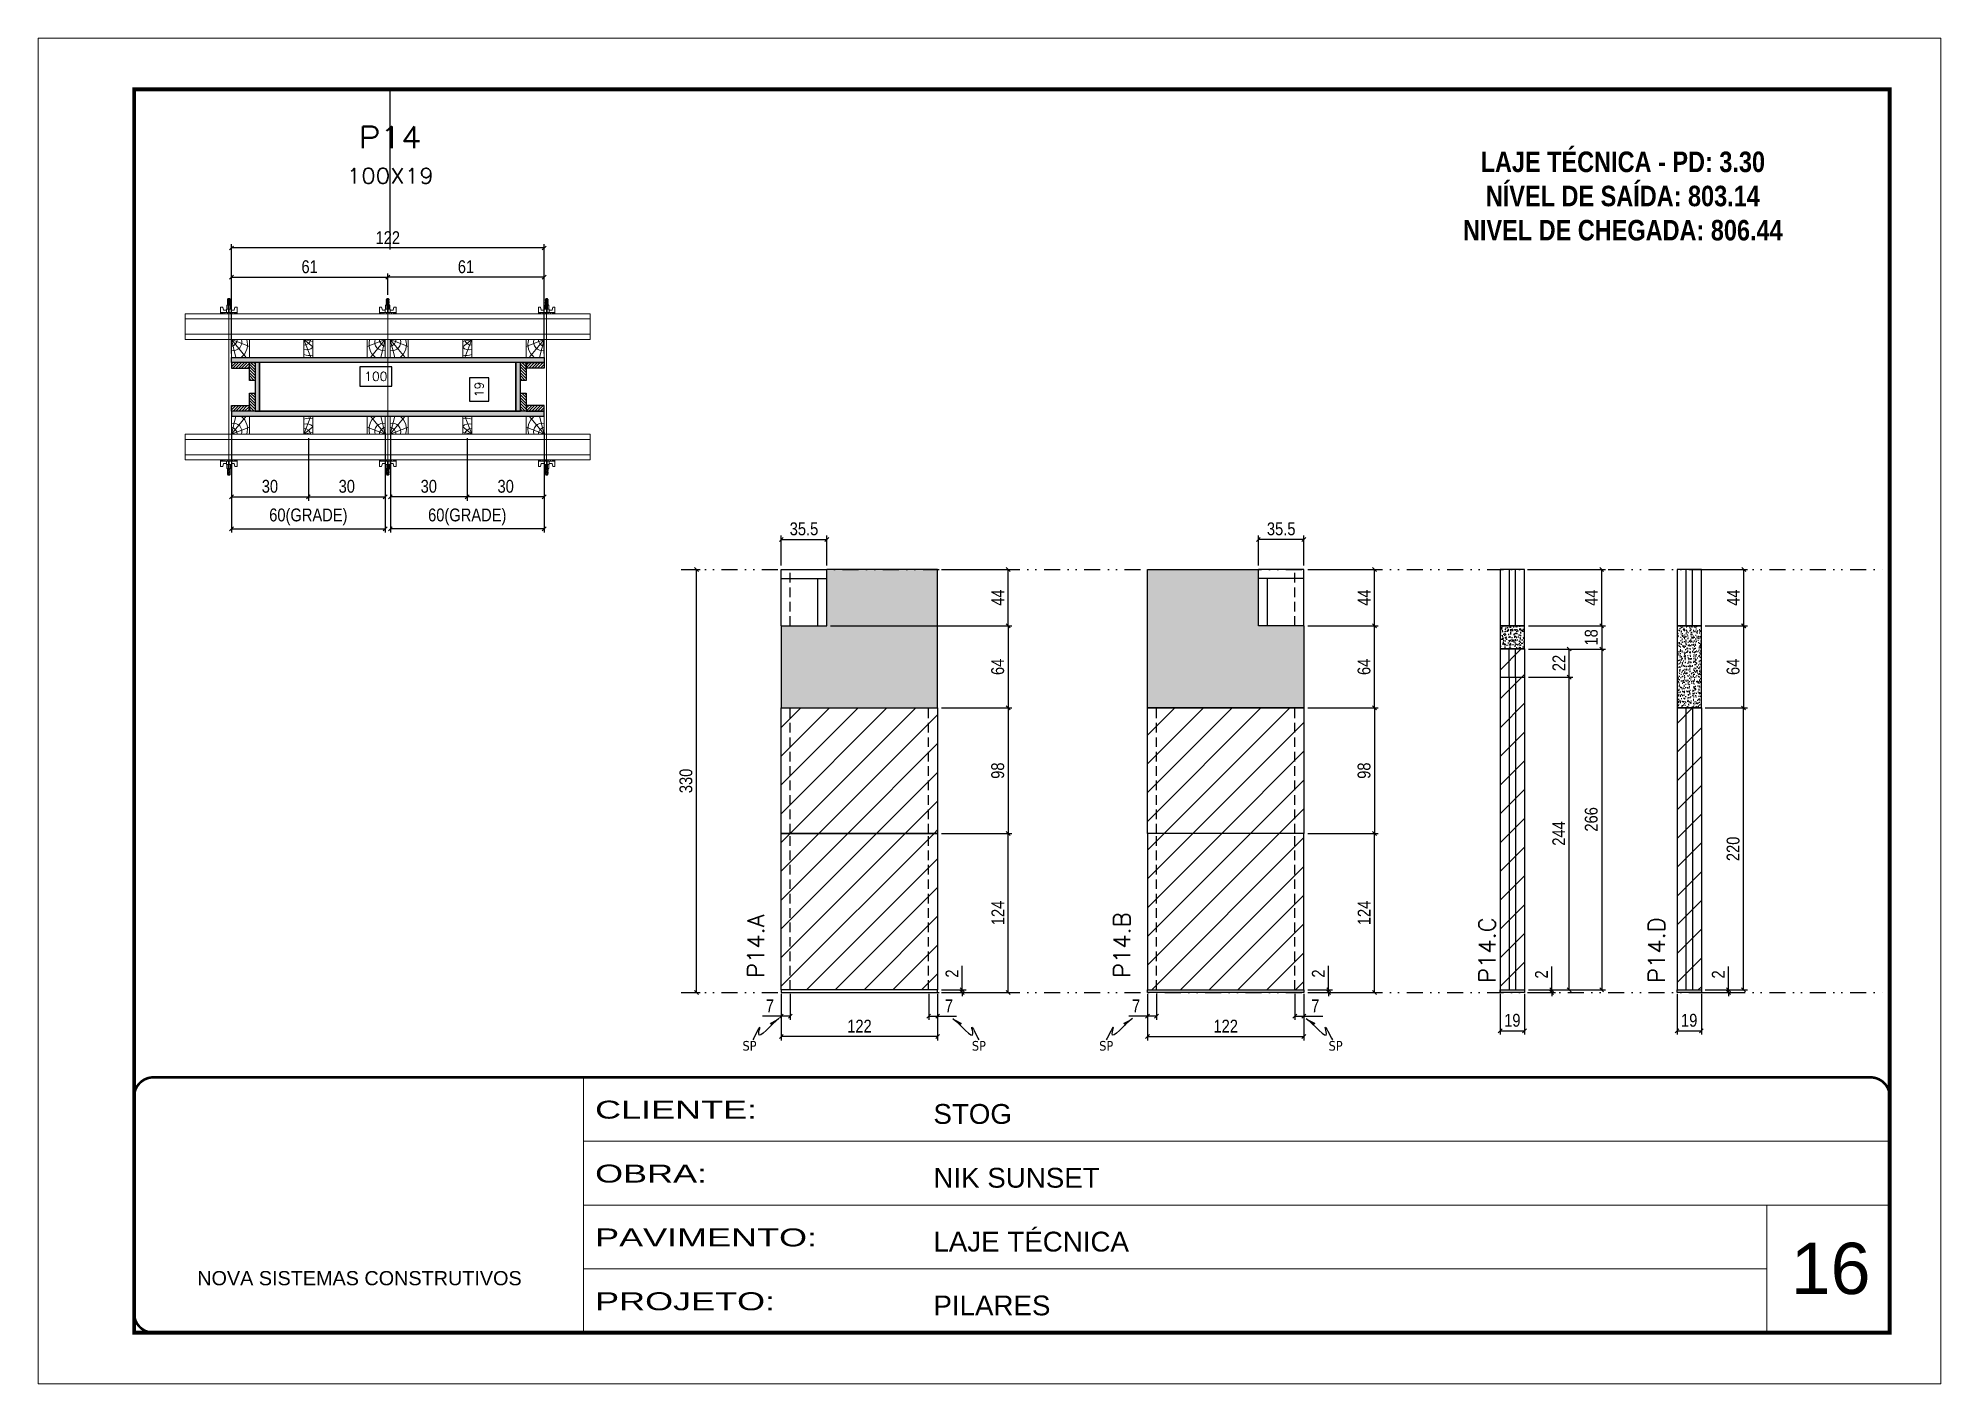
# Model space of a CAD drawing. Extents: x 808 to 7089, y -98 to 17032.
# Drawn here: x 5577 to 7062, y 12537 to 13587 of the extents above; entities that cross this region are included whole.
import ezdxf
from ezdxf.enums import TextEntityAlignment as Align

# ---------------------------------------------------------------- set-up
doc = ezdxf.new("R2010")
doc.units = 0
for name, pattern in [('CONTINUO', [0]), ('DASHED', [0.75, 0.5, -0.25]), ('DIVIDE2', [0.625, 0.25, -0.125, 0, -0.125, 0, -0.125]), ('HIDDEN', [0.375, 0.25, -0.125])]:
    doc.linetypes.add(name, pattern=pattern)
for name, color, linetype, lineweight in [('CARIMBO', 255, 'Continuous', 9), ('Folhas', 255, 'Continuous', 9), ('Hachura', 251, 'Continuous', 9), ('Madeira', 126, 'Continuous', 18), ('Perfil Metálico', 224, 'Continuous', 18), ('REAPROVEITAMENTO', 251, 'Continuous', 9), ('SARRAFO DE PRESSAO', 251, 'DASHED', 9), ('Texto Seção', 7, 'Continuous', 15)]:
    doc.layers.add(name, color=color, linetype=linetype, lineweight=lineweight)
for name, color, linetype in [('CHAPA', 1, 'Continuous'), ('COTA', 241, 'Continuous'), ('Cota Seção (2x)', 241, 'Continuous'), ('NOMENCLATURA', 7, 'Continuous'), ('Nível', 160, 'Continuous'), ('Painéis', 200, 'Continuous'), ('SARR_2.2x7', 40, 'Continuous'), ('SARRAFO', 251, 'Continuous'), ('Sarrafo de Pressão', 42, 'HIDDEN'), ('texto', 7, 'Continuous'), ('Texto de Titulo', 7, 'Continuous'), ('Texto Qtd Sarr', 242, 'Continuous')]:
    doc.layers.add(name, color=color, linetype=linetype)
doc.styles.add('ARIAL', font='arial.ttf')
doc.styles.add('COTA TECNICA', font='techl___.ttf', dxfattribs={"height": 10})
doc.styles.add('COTA TECNICA 2X', font='techl___.ttf', dxfattribs={"height": 10})
doc.styles.add('COTA TECNICA-50', font='techl___.ttf', dxfattribs={"height": 10})
doc.styles.add('REGUA-120', font='ROMANS.shx', dxfattribs={"height": 15})
doc.styles.add('ROMANC', font='techb___.ttf', dxfattribs={"height": 2.5})
doc.styles.add('ROMANS', font='romans.shx')
doc.styles.get("Standard").update_dxf_attribs({"font": 'arial.ttf'})
doc.styles.add('Tecnologia', font='')
doc.styles.get('Tecnologia').set_extended_font_data('Forgotten Futurist')
doc.dimstyles.new('COTA PAINEL-50', dxfattribs={"dimtxt": 10, "dimasz": 3, "dimexe": 3, "dimexo": 3, "dimgap": 3, "dimtad": 1, "dimdec": 1, "dimzin": 12, "dimdsep": 46, "dimtxsty": 'COTA TECNICA-50', "dimblk1": 'OBLIQUE', "dimblk2": 'OBLIQUE', "dimsah": 1, "dimcen": 0.9, "dimclrd": 4, "dimclre": 4, "dimclrt": 240, "dimadec": 1, "dimazin": 3, "dimtfac": 1, "dimtdec": 1, "dimtmove": 0, "dimatfit": 3, "dimfxl": 1, "dimtolj": 1, "dimtzin": 12, "dimarcsym": 0})
doc.dimstyles.new('PAINEL', dxfattribs={"dimtxt": 10, "dimasz": 3, "dimexe": 3, "dimexo": 3, "dimgap": 3, "dimtad": 1, "dimdec": 1, "dimzin": 12, "dimdsep": 46, "dimtxsty": 'COTA TECNICA', "dimblk1": 'OBLIQUE', "dimblk2": 'OBLIQUE', "dimsah": 1, "dimcen": 0.9, "dimclrd": 4, "dimclre": 4, "dimclrt": 240, "dimadec": 1, "dimazin": 3, "dimtfac": 1, "dimtdec": 1, "dimtmove": 0, "dimatfit": 3, "dimfxl": 1, "dimtolj": 1, "dimtzin": 12, "dimarcsym": 0})
doc.dimstyles.new('SECAO PILAR', dxfattribs={"dimtxt": 10, "dimasz": 3, "dimexe": 3, "dimexo": 3, "dimgap": 3, "dimtad": 1, "dimdec": 1, "dimlfac": 0.5, "dimzin": 12, "dimdsep": 46, "dimtxsty": 'COTA TECNICA 2X', "dimblk1": 'OBLIQUE', "dimblk2": 'OBLIQUE', "dimsah": 1, "dimcen": 0.9, "dimclrd": 256, "dimclre": 256, "dimclrt": 256, "dimadec": 1, "dimazin": 3, "dimtfac": 1, "dimtdec": 1, "dimtmove": 0, "dimatfit": 3, "dimfxl": 1, "dimtolj": 1, "dimtzin": 12, "dimarcsym": 0})
doc.dimstyles.new('SECÇÃO 2', dxfattribs={"dimtxt": 7, "dimasz": 6, "dimexe": 0.18, "dimexo": 2, "dimgap": -4, "dimtad": 3, "dimdec": 1, "dimlfac": 0.5, "dimzin": 12, "dimdsep": 46, "dimtxsty": 'ROMANS', "dimblk": 'ARCHTICK', "dimcen": 0.09, "dimse1": 1, "dimse2": 1, "dimsd1": 1, "dimsd2": 1, "dimclrd": 180, "dimclre": 5, "dimclrt": 1, "dimadec": 0, "dimazin": 3, "dimtfac": 1, "dimtdec": 1, "dimtofl": 0, "dimtmove": 0, "dimatfit": 3, "dimldrblk": 'ARCHTICK', "dimfxl": 1, "dimtolj": 1, "dimtzin": 0, "dimarcsym": 0})
doc.dimstyles.get("Standard").update_dxf_attribs({"dimtxt": 0.18, "dimasz": 0.18, "dimexe": 0.18, "dimexo": 0.0625, "dimgap": 0.09, "dimtad": 0, "dimtih": 1, "dimtoh": 1, "dimdec": 4, "dimzin": 0, "dimdsep": 46, "dimtxsty": 'Standard', "dimcen": 0.09, "dimadec": 0, "dimazin": 0, "dimtfac": 1, "dimtdec": 4, "dimtofl": 0, "dimtmove": 0, "dimatfit": 3, "dimfxl": 1, "dimtolj": 1, "dimtzin": 0, "dimarcsym": 0})
pattern_1 = [(45, (15230.5203, 36225.0705), (-1.12253202, 1.12253202), [])]
pattern_2 = [(45, (15095.5203, 36225.0705), (-1.12253202, 1.12253202), [])]

msp = doc.modelspace()

# ---------------------------------------------------------------- texts
at = {"layer": 'CARIMBO', "style": 'ARIAL'}
msp.add_text('16', height=40, dxfattribs=at).set_placement((6944.53, 12606.9))
at = {"layer": 'NOMENCLATURA', "color": 2, "insert": (6813.41, 13524.89), "char_height": 16, "attachment_point": 2, "style": 'ROMANC'}
msp.add_mtext_dynamic_manual_height_columns('\\PLAJE TÉCNICA - PD: 3.30\\PNÍVEL DE SAÍDA: 803.14\\PNIVEL DE CHEGADA: 806.44', width=328.3607, gutter_width=1, heights=[0], dxfattribs=at)
at = {"layer": 'texto', "color": 0, "char_height": 7.5, "attachment_point": 5}
for insert in [(6131.89, 12800.49), (6310.91, 12800.49), (6410.26, 12800.49), (6589.29, 12800.49)]:
    msp.add_mtext('{\\fTahoma|b0|i0|c0|p34;\\C4;SP}', dxfattribs=dict(at, insert=insert))
at = {"layer": 'Texto Seção', "char_height": 13, "width": 285.3299, "attachment_point": 7, "rotation": 90, "style": 'REGUA-120'}
for s, insert in [('P14.A', (6143.19, 12853.42)), ('P14.B', (6429.04, 12853.42)), ('P14.C', (6713.96, 12849.58)), ('\\pxt4;P14.D', (6846.25, 12849.58))]:
    msp.add_mtext(s, dxfattribs=dict(at, insert=insert))

# ---------------------------------------------------------------- blocks, each defined once
blk = doc.blocks.new('9999999999')
at = {"color": 30, "linetype": 'CONTINUO'}
for p, q in [((98564.6, 34230.2), (98564.6, 34429.4)), ((98564.6, 34379.6), (99584, 34379.6)), ((98564.6, 34329.8), (99488, 34329.8)), ((99584, 34329.8), (99488, 34329.8)), ((99488, 34329.8), (99488, 34230.2)), ((98564.6, 34280), (99488, 34280))]:
    blk.add_line(p, q, dxfattribs=at)
at = {"color": 30, "linetype": 'CONTINUO', "const_width": 2}
blk.add_lwpolyline([(99584, 34230.2), (99584, 34414.4, 0.414214), (99569, 34429.4), (98229, 34429.4, 0.414214), (98214, 34414.4), (98214, 34245.2, 0.414214), (98229, 34230.2), (99584, 34230.2)], format="xyb", dxfattribs=at)
at = {"layer": 'Folhas'}
blk.add_lwpolyline([(98139, 34190.2), (99624, 34190.2), (99624, 35240.2), (98139, 35240.2)], close=True, dxfattribs=at)
at = {"layer": 'Folhas', "color": 30, "const_width": 3}
blk.add_lwpolyline([(98214, 34230.2), (99584, 34230.2), (99584, 35200.2), (98214, 35200.2)], close=True, dxfattribs=at)
at = {"color": 7, "linetype": 'Continuous', "ltscale": 5, "style": 'ARIAL'}
for s, height, p in [('STOG', 15.48, (98837.7, 34393.1)), ('NIK SUNSET', 15.48, (98837.7, 34343.3)), ('LAJE TÉCNICA', 15.483, (98837.7, 34293.5)), ('NOVA SISTEMAS CONSTRUTIVOS', 11.059, (98263.2, 34267.2)), ('PILARES', 15.48, (98837.7, 34243.7))]:
    blk.add_text(s, height=height, dxfattribs=at).set_placement(p)
at = {"layer": 'Folhas', "color": 7, "style": 'Tecnologia', "width": 1.5}
for s, p in [('CLIENTE:', (98573.7, 34397.2)), ('OBRA:', (98573.7, 34347.3)), ('PAVIMENTO:', (98573.7, 34297.5)), ('PROJETO:', (98573.7, 34247.7))]:
    blk.add_text(s, height=14, dxfattribs=at).set_placement(p)
blk = doc.blocks.new('titulo1')
at = {"layer": 'Defpoints', "color": 252, "linetype": 'HIDDEN', "ltscale": 2}
blk.add_line((0, 0), (0, 125), dxfattribs=at)
at = {"layer": 'Defpoints', "style": 'ROMANS', "oblique": 15}
blk.add_attdef('FOLHA', text='', height=10, dxfattribs=at).set_placement((0, 15.6), align=Align.MIDDLE_CENTER)
at = {"layer": 'Texto Qtd Sarr', "color": 3, "style": 'ROMANS', "oblique": 15}
for tag, height, p in [('TITULO', 17, (0, 71.4)), ('SEÇÃO', 12, (0, 41.5))]:
    blk.add_attdef(tag, text='', height=height, dxfattribs=at).set_placement(p, align=Align.MIDDLE_CENTER)
blk = doc.blocks.new('*D454')
at = {"layer": 'Cota Seção (2x)', "color": 180, "lineweight": -2, "transparency": 16777216}
for p, q in [((5852.8, 13330.3), (5827.8, 13330.3)), ((5827.8, 13330.3), (5827.8, 13315.3)), ((5852.8, 13315.3), (5852.8, 13330.3)), ((5827.8, 13315.3), (5852.8, 13315.3))]:
    blk.add_line(p, q, dxfattribs=at)
at = {"layer": 'Defpoints', "color": 0, "transparency": 16777216}
for p in [(5749.6, 13333.7), (5949.6, 13333.7), (5749.6, 13311.3)]:
    blk.add_point(p, dxfattribs=at)
at = {"layer": 'Cota Seção (2x)', "color": 1, "transparency": 16777216, "insert": (5840.3, 13322.8), "char_height": 7, "attachment_point": 5, "style": 'ROMANS'}
blk.add_mtext('\\A1;100', dxfattribs=at)
blk = doc.blocks.new('_ArchTick')
at = {"color": 0, "linetype": 'ByBlock', "const_width": 0.15}
blk.add_lwpolyline([(-0.5, -0.5), (0.5, 0.5)], dxfattribs=at)
blk = doc.blocks.new('_Oblique')
at = {"color": 0, "linetype": 'ByBlock', "lineweight": -2}
blk.add_line((-0.5, -0.5), (0.5, 0.5), dxfattribs=at)
blk = doc.blocks.new('*D455')
at = {"layer": 'Cota Seção (2x)', "lineweight": -2, "transparency": 16777216}
for p, q in [((5727.6, 13340.7), (5727.6, 13426)), ((5971.6, 13340.7), (5971.6, 13426)), ((5971.6, 13423), (5727.6, 13423))]:
    blk.add_line(p, q, dxfattribs=at)
at = {"layer": 'Defpoints', "color": 0, "transparency": 16777216}
for p in [(5727.6, 13423), (5727.6, 13337.7), (5971.6, 13337.7)]:
    blk.add_point(p, dxfattribs=at)
at = {"layer": 'Cota Seção (2x)', "lineweight": -2, "transparency": 16777216, "xscale": 3, "yscale": 3, "zscale": 3, "rotation": 180}
blk.add_blockref('_Oblique', (5727.6, 13423), dxfattribs=at)
at = {"layer": 'Cota Seção (2x)', "lineweight": -2, "transparency": 16777216, "xscale": 3, "yscale": 3, "zscale": 3}
blk.add_blockref('_Oblique', (5971.6, 13423), dxfattribs=at)
at = {"layer": 'Cota Seção (2x)', "transparency": 16777216, "insert": (5849.6, 13431), "char_height": 10, "attachment_point": 5, "style": 'COTA TECNICA 2X'}
blk.add_mtext('\\A1;122', dxfattribs=at)
blk = doc.blocks.new('*D456')
at = {"layer": 'Cota Seção (2x)', "lineweight": -2, "transparency": 16777216}
for p, q in [((5849.6, 13386.5), (5849.6, 13403.2)), ((5971.6, 13400.2), (5849.6, 13400.2)), ((5971.6, 13374.7), (5971.6, 13403.2))]:
    blk.add_line(p, q, dxfattribs=at)
at = {"layer": 'Defpoints', "color": 0, "transparency": 16777216}
for p in [(5849.6, 13400.2), (5849.6, 13383.5), (5971.6, 13371.7)]:
    blk.add_point(p, dxfattribs=at)
at = {"layer": 'Cota Seção (2x)', "lineweight": -2, "transparency": 16777216, "xscale": 3, "yscale": 3, "zscale": 3, "rotation": 180}
blk.add_blockref('_Oblique', (5849.6, 13400.2), dxfattribs=at)
at = {"layer": 'Cota Seção (2x)', "lineweight": -2, "transparency": 16777216, "xscale": 3, "yscale": 3, "zscale": 3}
blk.add_blockref('_Oblique', (5971.6, 13400.2), dxfattribs=at)
at = {"layer": 'Cota Seção (2x)', "transparency": 16777216, "insert": (5910.6, 13408.3), "char_height": 10, "attachment_point": 5, "style": 'COTA TECNICA 2X'}
blk.add_mtext('\\A1;61', dxfattribs=at)
blk = doc.blocks.new('*D457')
at = {"layer": 'Cota Seção (2x)', "lineweight": -2, "transparency": 16777216}
for p, q in [((5727.6, 13374.7), (5727.6, 13403.2)), ((5727.6, 13400.2), (5849.6, 13400.2)), ((5849.6, 13386.5), (5849.6, 13403.2))]:
    blk.add_line(p, q, dxfattribs=at)
at = {"layer": 'Defpoints', "color": 0, "transparency": 16777216}
for p in [(5849.6, 13400.2), (5849.6, 13383.5), (5727.6, 13371.7)]:
    blk.add_point(p, dxfattribs=at)
at = {"layer": 'Cota Seção (2x)', "lineweight": -2, "transparency": 16777216, "xscale": 3, "yscale": 3, "zscale": 3, "rotation": 180}
blk.add_blockref('_Oblique', (5727.6, 13400.2), dxfattribs=at)
at = {"layer": 'Cota Seção (2x)', "lineweight": -2, "transparency": 16777216, "xscale": 3, "yscale": 3, "zscale": 3}
blk.add_blockref('_Oblique', (5849.6, 13400.2), dxfattribs=at)
at = {"layer": 'Cota Seção (2x)', "transparency": 16777216, "insert": (5788.6, 13408.3), "char_height": 10, "attachment_point": 5, "style": 'COTA TECNICA 2X'}
blk.add_mtext('\\A1;61', dxfattribs=at)
blk = doc.blocks.new('*D458')
at = {"layer": 'Cota Seção (2x)', "color": 180, "lineweight": -2, "transparency": 16777216}
for p, q in [((5928.4, 13321.6), (5913.4, 13321.6)), ((5913.4, 13321.6), (5913.4, 13303.6)), ((5928.4, 13303.6), (5928.4, 13321.6)), ((5913.4, 13303.6), (5928.4, 13303.6))]:
    blk.add_line(p, q, dxfattribs=at)
at = {"layer": 'Defpoints', "color": 0, "transparency": 16777216}
for p in [(5949.6, 13333.7), (5932.4, 13295.7), (5949.6, 13295.7)]:
    blk.add_point(p, dxfattribs=at)
at = {"layer": 'Cota Seção (2x)', "color": 1, "transparency": 16777216, "insert": (5920.9, 13312.6), "char_height": 7, "attachment_point": 5, "rotation": 90, "style": 'ROMANS'}
blk.add_mtext('\\A1;19', dxfattribs=at)
blk = doc.blocks.new('C')
at = {"layer": 'Hachura', "color": 0}
for p, q in [((0, 3.22), (0, -3.22)), ((0.45, 3.22), (0, 3.22)), ((0.46, 3.16), (0, 3.16)), ((0.46, 3.05), (0, 3.05)), ((0.46, 2.88), (0, 2.88)), ((0, 2.75), (0, -1.16)), ((0.46, 2.65), (0, 2.65)), ((0.46, 2.23), (0, 2.23)), ((0.46, 1.51), (0, 1.51)), ((0.39, 0.49), (0.17, 0.49)), ((0.45, -3.23), (0.45, 3.22)), ((0.45, 3.22), (2.58, 3.22)), ((1.74, 0.97), (0.45, 0.97)), ((1.45, 0.1), (0.45, 0.1)), ((1.35, 1.94), (1.35, 0.96)), ((2.58, 2.39), (1.47, 2.09)), ((1.74, -0.97), (1.74, 0.97)), ((1.74, 0.97), (1.74, 0.84)), ((1.74, 0.97), (1.74, 0.84)), ((1.74, 0.84), (3.35, 0.84)), ((3.35, 0.45), (1.74, 0.45)), ((2.58, 3.22), (2.58, 2.39)), ((3.32, 0.84), (3.32, -0.84)), ((3.35, 0.84), (3.35, -0.84)), ((3.68, 0.45), (3.35, 0.45)), ((3.84, -0.52), (3.35, 0.45)), ((3.35, 0.06), (3.67, -0.57)), ((3.68, 0.45), (4.16, -0.52)), ((3.72, 0.5), (4.25, -0.57)), ((4.37, -0.55), (3.83, 0.53)), ((4.15, 0.45), (3.93, 0.45)), ((4.42, -0.52), (3.93, 0.45)), ((4.15, 0.45), (4.26, 0.45)), ((4.26, 0.45), (4.74, -0.52)), ((4.3, 0.5), (4.83, -0.57)), ((4.95, -0.55), (4.41, 0.53)), ((4.51, 0.45), (4.84, 0.45)), ((5, -0.52), (4.51, 0.45)), ((4.84, 0.45), (5.32, -0.52)), ((4.88, 0.5), (5.41, -0.57)), ((5.53, -0.55), (4.99, 0.53)), ((5.58, -0.52), (5.09, 0.45)), ((5.42, 0.45), (5.09, 0.45)), ((5.58, -0.52), (5.09, 0.45)), ((5.42, 0.45), (5.74, -0.19)), ((5.46, 0.5), (5.74, -0.07)), ((5.74, 0.19), (5.57, 0.53)), ((5.74, 0.32), (5.68, 0.45)), ((5.68, 0.45), (5.74, 0.45)), ((5.74, 0.45), (5.9, 0.29)), ((5.74, 0.45), (5.74, -0.52)), ((5.9, -0.36), (5.9, 0.29)), ((0.45, 0), (0, 0)), ((0.46, -1.52), (0, -1.52)), ((0.46, -2.23), (0, -2.23)), ((0.46, -2.65), (0, -2.65)), ((0.46, -2.88), (0, -2.88)), ((0.46, -3.05), (0, -3.05)), ((0.46, -3.16), (0, -3.16)), ((0, -3.22), (2.57, -3.22)), ((0.08, -0.48), (0.29, -0.48)), ((0.29, -0.48), (0.4, -0.48)), ((0.45, 0), (0.45, -0.97)), ((0.45, -0.16), (1.45, -0.16)), ((0.45, -0.65), (0.45, -0.32)), ((0.45, -3.23), (0.45, -0.65)), ((0.45, -0.97), (1.74, -0.97)), ((1.35, -1.94), (1.35, -0.97)), ((2.58, -2.39), (1.47, -2.1)), ((3.35, -0.32), (1.74, -0.32)), ((3.35, -0.84), (1.74, -0.84)), ((2.58, -3.23), (2.58, -2.39)), ((3.35, -0.07), (3.58, -0.52)), ((3.35, -0.52), (3.58, -0.52)), ((3.84, -0.52), (4.16, -0.52)), ((4.42, -0.52), (4.74, -0.52)), ((4.63, -0.52), (4.74, -0.52)), ((5, -0.52), (5.32, -0.52)), ((5.58, -0.52), (5.74, -0.52)), ((5.74, -0.52), (5.9, -0.36)), ((5.74, -0.52), (5.74, -0.52))]:
    blk.add_line(p, q, dxfattribs=at)
for centre, radius, start, end in [((1.52, 1.94), 0.161, 104.74356, 180), ((1.44, -0.03), 0.129, 272.69497, 87.30503), ((3.81, 0.39), 0.143, 25.56881, 154.43119), ((4.39, 0.39), 0.143, 25.56881, 154.43119), ((4.97, 0.39), 0.143, 25.56881, 154.43119), ((5.55, 0.39), 0.143, 25.56881, 154.43119), ((0.17, -0.37), 0.174, 221.74404, 317.85924), ((1.52, -1.94), 0.161, 180, 255.25644), ((3.71, -0.4), 0.174, 222.14076, 318.25596), ((4.29, -0.4), 0.174, 222.14076, 318.25596), ((4.87, -0.4), 0.174, 222.14076, 318.25596), ((5.45, -0.4), 0.174, 222.14076, 318.25596), ((5.61, -0.4), 0.174, 317.85924, 318.25596)]:
    blk.add_arc(centre, radius, start, end, dxfattribs=at)
blk = doc.blocks.new('PONTALETE')
at = {"layer": 'Madeira'}
for q in [(2.71, 7), (7, 5.76), (7, 1.74)]:
    blk.add_line((0, 0), q, dxfattribs=at)
blk.add_lwpolyline([(0, 0), (7, 0), (7, 7), (0, 7)], close=True, dxfattribs=at)
for centre, radius, start, end in [((2.04, 0.06), 6.23, 37.28179, 109.09128), ((1.09, 0.9), 3.19, 343.60304, 109.98471), ((-0.21, -0.78), 3.09, 14.63219, 86.0383)]:
    blk.add_arc(centre, radius, start, end, dxfattribs=at)
blk = doc.blocks.new('*D433')
at = {"layer": 'Cota Seção (2x)', "lineweight": -2, "transparency": 16777216}
for p, q in [((5851.6, 13279), (5851.6, 13200.9)), ((5971.6, 13279), (5971.6, 13200.9)), ((5971.6, 13203.9), (5851.6, 13203.9))]:
    blk.add_line(p, q, dxfattribs=at)
at = {"layer": 'Defpoints', "color": 0, "transparency": 16777216}
for p in [(5851.6, 13282), (5971.6, 13282), (5851.6, 13203.9)]:
    blk.add_point(p, dxfattribs=at)
at = {"layer": 'Cota Seção (2x)', "lineweight": -2, "transparency": 16777216, "xscale": 3, "yscale": 3, "zscale": 3, "rotation": 180}
blk.add_blockref('_Oblique', (5851.6, 13203.9), dxfattribs=at)
at = {"layer": 'Cota Seção (2x)', "lineweight": -2, "transparency": 16777216, "xscale": 3, "yscale": 3, "zscale": 3}
blk.add_blockref('_Oblique', (5971.6, 13203.9), dxfattribs=at)
at = {"layer": 'Cota Seção (2x)', "transparency": 16777216, "insert": (5911.6, 13213.2), "char_height": 10, "attachment_point": 5, "style": 'COTA TECNICA 2X'}
blk.add_mtext('\\A1;60(GRADE)', dxfattribs=at)
blk = doc.blocks.new('MEIO PONTALETE')
at = {"layer": 'Madeira'}
for q in [(2.71, 7), (3.5, 2.88), (3.5, 0.87)]:
    blk.add_line((0, 0), q, dxfattribs=at)
blk.add_lwpolyline([(0, 0), (3.5, 0), (3.5, 7), (0, 7)], close=True, dxfattribs=at)
for centre, radius, start, end in [((2.04, 0.06), 6.23, 76.44987, 109.09128), ((1.09, 0.9), 3.19, 40.90626, 109.98471), ((-0.21, -0.78), 3.09, 14.63219, 86.0383)]:
    blk.add_arc(centre, radius, start, end, dxfattribs=at)
blk = doc.blocks.new('*D459')
at = {"layer": 'Cota Seção (2x)', "lineweight": -2, "transparency": 16777216}
for p, q in [((5911.6, 13274.7), (5911.6, 13225.8)), ((5971.6, 13274.7), (5971.6, 13225.8)), ((5971.6, 13228.8), (5911.6, 13228.8))]:
    blk.add_line(p, q, dxfattribs=at)
at = {"layer": 'Defpoints', "color": 0, "transparency": 16777216}
for p in [(5911.6, 13277.7), (5971.6, 13277.7), (5911.6, 13228.8)]:
    blk.add_point(p, dxfattribs=at)
at = {"layer": 'Cota Seção (2x)', "lineweight": -2, "transparency": 16777216, "xscale": 3, "yscale": 3, "zscale": 3, "rotation": 180}
blk.add_blockref('_Oblique', (5911.6, 13228.8), dxfattribs=at)
at = {"layer": 'Cota Seção (2x)', "lineweight": -2, "transparency": 16777216, "xscale": 3, "yscale": 3, "zscale": 3}
blk.add_blockref('_Oblique', (5971.6, 13228.8), dxfattribs=at)
at = {"layer": 'Cota Seção (2x)', "transparency": 16777216, "insert": (5941.6, 13237), "char_height": 10, "attachment_point": 5, "style": 'COTA TECNICA 2X'}
blk.add_mtext('\\A1;30', dxfattribs=at)
blk = doc.blocks.new('*D460')
at = {"layer": 'Cota Seção (2x)', "lineweight": -2, "transparency": 16777216}
for p, q in [((5851.6, 13274.7), (5851.6, 13225.8)), ((5911.6, 13274.7), (5911.6, 13225.8)), ((5911.6, 13228.8), (5851.6, 13228.8))]:
    blk.add_line(p, q, dxfattribs=at)
at = {"layer": 'Defpoints', "color": 0, "transparency": 16777216}
for p in [(5851.6, 13277.7), (5911.6, 13277.7), (5851.6, 13228.8)]:
    blk.add_point(p, dxfattribs=at)
at = {"layer": 'Cota Seção (2x)', "lineweight": -2, "transparency": 16777216, "xscale": 3, "yscale": 3, "zscale": 3, "rotation": 180}
blk.add_blockref('_Oblique', (5851.6, 13228.8), dxfattribs=at)
at = {"layer": 'Cota Seção (2x)', "lineweight": -2, "transparency": 16777216, "xscale": 3, "yscale": 3, "zscale": 3}
blk.add_blockref('_Oblique', (5911.6, 13228.8), dxfattribs=at)
at = {"layer": 'Cota Seção (2x)', "transparency": 16777216, "insert": (5881.6, 13237), "char_height": 10, "attachment_point": 5, "style": 'COTA TECNICA 2X'}
blk.add_mtext('\\A1;30', dxfattribs=at)
blk = doc.blocks.new('*D434')
at = {"layer": 'Cota Seção (2x)', "lineweight": -2, "transparency": 16777216}
for p, q in [((5727.6, 13279), (5727.6, 13200.9)), ((5847.6, 13279), (5847.6, 13200.9)), ((5727.6, 13203.9), (5847.6, 13203.9))]:
    blk.add_line(p, q, dxfattribs=at)
at = {"layer": 'Defpoints', "color": 0, "transparency": 16777216}
for p in [(5727.6, 13282), (5847.6, 13282), (5847.6, 13203.9)]:
    blk.add_point(p, dxfattribs=at)
at = {"layer": 'Cota Seção (2x)', "lineweight": -2, "transparency": 16777216, "xscale": 3, "yscale": 3, "zscale": 3, "rotation": 180}
blk.add_blockref('_Oblique', (5727.6, 13203.9), dxfattribs=at)
at = {"layer": 'Cota Seção (2x)', "lineweight": -2, "transparency": 16777216, "xscale": 3, "yscale": 3, "zscale": 3}
blk.add_blockref('_Oblique', (5847.6, 13203.9), dxfattribs=at)
at = {"layer": 'Cota Seção (2x)', "transparency": 16777216, "insert": (5787.6, 13213.2), "char_height": 10, "attachment_point": 5, "style": 'COTA TECNICA 2X'}
blk.add_mtext('\\A1;60(GRADE)', dxfattribs=at)
blk = doc.blocks.new('*D461')
at = {"layer": 'Cota Seção (2x)', "lineweight": -2, "transparency": 16777216}
for p, q in [((5727.6, 13274.7), (5727.6, 13225.8)), ((5787.6, 13274.7), (5787.6, 13225.8)), ((5727.6, 13228.8), (5787.6, 13228.8))]:
    blk.add_line(p, q, dxfattribs=at)
at = {"layer": 'Defpoints', "color": 0, "transparency": 16777216}
for p in [(5727.6, 13277.7), (5787.6, 13277.7), (5787.6, 13228.8)]:
    blk.add_point(p, dxfattribs=at)
at = {"layer": 'Cota Seção (2x)', "lineweight": -2, "transparency": 16777216, "xscale": 3, "yscale": 3, "zscale": 3, "rotation": 180}
blk.add_blockref('_Oblique', (5727.6, 13228.8), dxfattribs=at)
at = {"layer": 'Cota Seção (2x)', "lineweight": -2, "transparency": 16777216, "xscale": 3, "yscale": 3, "zscale": 3}
blk.add_blockref('_Oblique', (5787.6, 13228.8), dxfattribs=at)
at = {"layer": 'Cota Seção (2x)', "transparency": 16777216, "insert": (5757.6, 13237), "char_height": 10, "attachment_point": 5, "style": 'COTA TECNICA 2X'}
blk.add_mtext('\\A1;30', dxfattribs=at)
blk = doc.blocks.new('*D462')
at = {"layer": 'Cota Seção (2x)', "lineweight": -2, "transparency": 16777216}
for p, q in [((5787.6, 13274.7), (5787.6, 13225.8)), ((5847.6, 13274.7), (5847.6, 13225.8)), ((5787.6, 13228.8), (5847.6, 13228.8))]:
    blk.add_line(p, q, dxfattribs=at)
at = {"layer": 'Defpoints', "color": 0, "transparency": 16777216}
for p in [(5787.6, 13277.7), (5847.6, 13277.7), (5847.6, 13228.8)]:
    blk.add_point(p, dxfattribs=at)
at = {"layer": 'Cota Seção (2x)', "lineweight": -2, "transparency": 16777216, "xscale": 3, "yscale": 3, "zscale": 3, "rotation": 180}
blk.add_blockref('_Oblique', (5787.6, 13228.8), dxfattribs=at)
at = {"layer": 'Cota Seção (2x)', "lineweight": -2, "transparency": 16777216, "xscale": 3, "yscale": 3, "zscale": 3}
blk.add_blockref('_Oblique', (5847.6, 13228.8), dxfattribs=at)
at = {"layer": 'Cota Seção (2x)', "transparency": 16777216, "insert": (5817.6, 13237), "char_height": 10, "attachment_point": 5, "style": 'COTA TECNICA 2X'}
blk.add_mtext('\\A1;30', dxfattribs=at)
blk = doc.blocks.new('*D463')
at = {"layer": 'COTA', "color": 4, "lineweight": -2, "transparency": 16777216}
for p, q in [((6081.7, 13172.2), (6093.5, 13172.2)), ((6090.5, 12842.2), (6090.5, 13172.2)), ((6081.7, 12842.2), (6093.5, 12842.2))]:
    blk.add_line(p, q, dxfattribs=at)
at = {"layer": 'Defpoints', "color": 0, "transparency": 16777216}
for p in [(6078.7, 13172.2), (6090.5, 13172.2), (6078.7, 12842.2)]:
    blk.add_point(p, dxfattribs=at)
at = {"layer": 'COTA', "color": 4, "lineweight": -2, "transparency": 16777216, "xscale": 3, "yscale": 3, "zscale": 3}
for p, rotation in [((6090.5, 13172.2), 90), ((6090.5, 12842.2), 270)]:
    blk.add_blockref('_Oblique', p, dxfattribs=dict(at, rotation=rotation))
at = {"layer": 'COTA', "color": 240, "transparency": 16777216, "insert": (6082.3, 13007.2), "char_height": 10, "attachment_point": 5, "rotation": 90, "style": 'COTA TECNICA-50'}
blk.add_mtext('\\A1;330', dxfattribs=at)
blk = doc.blocks.new('*D435')
at = {"layer": 'COTA', "color": 4, "lineweight": -2, "transparency": 16777216}
for p, q in [((6156.7, 12841.2), (6156.7, 12804.8)), ((6278.7, 12841.2), (6278.7, 12804.8)), ((6278.7, 12807.8), (6156.7, 12807.8))]:
    blk.add_line(p, q, dxfattribs=at)
at = {"layer": 'Defpoints', "color": 0, "transparency": 16777216}
for p in [(6156.7, 12844.2), (6278.7, 12844.2), (6156.7, 12807.8)]:
    blk.add_point(p, dxfattribs=at)
at = {"layer": 'COTA', "color": 4, "lineweight": -2, "transparency": 16777216, "xscale": 3, "yscale": 3, "zscale": 3, "rotation": 180}
blk.add_blockref('_Oblique', (6156.7, 12807.8), dxfattribs=at)
at = {"layer": 'COTA', "color": 4, "lineweight": -2, "transparency": 16777216, "xscale": 3, "yscale": 3, "zscale": 3}
blk.add_blockref('_Oblique', (6278.7, 12807.8), dxfattribs=at)
at = {"layer": 'COTA', "color": 240, "transparency": 16777216, "insert": (6217.7, 12815.9), "char_height": 10, "attachment_point": 5, "style": 'COTA TECNICA'}
blk.add_mtext('\\A1;122', dxfattribs=at)
blk = doc.blocks.new('*D436')
at = {"layer": 'COTA', "color": 4, "lineweight": -2, "transparency": 16777216}
for p, q in [((6271.7, 12841.2), (6271.7, 12820.7)), ((6278.7, 12839.2), (6278.7, 12820.7)), ((6271.7, 12823.7), (6278.7, 12823.7)), ((6278.7, 12823.7), (6293.4, 12823.7))]:
    blk.add_line(p, q, dxfattribs=at)
at = {"layer": 'Defpoints', "color": 0, "transparency": 16777216}
for p in [(6271.7, 12844.2), (6278.7, 12842.2), (6278.7, 12823.7)]:
    blk.add_point(p, dxfattribs=at)
at = {"layer": 'COTA', "color": 4, "lineweight": -2, "transparency": 16777216, "xscale": 3, "yscale": 3, "zscale": 3, "rotation": 180}
blk.add_blockref('_Oblique', (6271.7, 12823.7), dxfattribs=at)
at = {"layer": 'COTA', "color": 4, "lineweight": -2, "transparency": 16777216, "xscale": 3, "yscale": 3, "zscale": 3}
blk.add_blockref('_Oblique', (6278.7, 12823.7), dxfattribs=at)
at = {"layer": 'COTA', "color": 240, "transparency": 16777216, "insert": (6287.5, 12831.7), "char_height": 10, "attachment_point": 5, "style": 'COTA TECNICA-50'}
blk.add_mtext('\\A1;7', dxfattribs=at)
blk = doc.blocks.new('*D437')
at = {"layer": 'COTA', "color": 4, "lineweight": -2, "transparency": 16777216}
for p, q in [((6156.7, 12839.2), (6156.7, 12820.7)), ((6163.7, 12841.2), (6163.7, 12820.7)), ((6156.7, 12823.7), (6141.9, 12823.7)), ((6163.7, 12823.7), (6156.7, 12823.7))]:
    blk.add_line(p, q, dxfattribs=at)
at = {"layer": 'Defpoints', "color": 0, "transparency": 16777216}
for p in [(6156.7, 12842.2), (6163.7, 12844.2), (6156.7, 12823.7)]:
    blk.add_point(p, dxfattribs=at)
at = {"layer": 'COTA', "color": 4, "lineweight": -2, "transparency": 16777216, "xscale": 3, "yscale": 3, "zscale": 3, "rotation": 180}
blk.add_blockref('_Oblique', (6156.7, 12823.7), dxfattribs=at)
at = {"layer": 'COTA', "color": 4, "lineweight": -2, "transparency": 16777216, "xscale": 3, "yscale": 3, "zscale": 3}
blk.add_blockref('_Oblique', (6163.7, 12823.7), dxfattribs=at)
at = {"layer": 'COTA', "color": 240, "transparency": 16777216, "insert": (6147.8, 12831.7), "char_height": 10, "attachment_point": 5, "style": 'COTA TECNICA-50'}
blk.add_mtext('\\A1;7', dxfattribs=at)
blk = doc.blocks.new('*D438')
at = {"layer": 'COTA', "color": 4, "linetype": 'ByBlock', "lineweight": -2, "transparency": 16777216}
for p, q in [((6281.7, 12966.2), (6336.7, 12966.2)), ((6333.7, 12842.2), (6333.7, 12966.2)), ((6281.7, 12842.2), (6336.7, 12842.2))]:
    blk.add_line(p, q, dxfattribs=at)
at = {"layer": 'Defpoints', "color": 0, "linetype": 'ByBlock', "transparency": 16777216}
for p in [(6278.7, 12966.2), (6333.7, 12966.2), (6278.7, 12842.2)]:
    blk.add_point(p, dxfattribs=at)
at = {"layer": 'COTA', "color": 4, "linetype": 'ByBlock', "lineweight": -2, "transparency": 16777216, "xscale": 3, "yscale": 3, "zscale": 3}
for p, rotation in [((6333.7, 12966.2), 90), ((6333.7, 12842.2), 270)]:
    blk.add_blockref('_Oblique', p, dxfattribs=dict(at, rotation=rotation))
at = {"layer": 'COTA', "color": 240, "linetype": 'ByBlock', "transparency": 16777216, "insert": (6325.7, 12904.2), "char_height": 10, "attachment_point": 5, "rotation": 90, "style": 'COTA TECNICA'}
blk.add_mtext('\\A1;124', dxfattribs=at)
blk = doc.blocks.new('*D439')
at = {"layer": 'COTA', "color": 4, "lineweight": -2, "transparency": 16777216}
for p, q in [((6297.9, 12844.2), (6297.9, 12863)), ((6281.7, 12844.2), (6300.9, 12844.2)), ((6281.7, 12842.2), (6300.9, 12842.2)), ((6297.9, 12842.2), (6297.9, 12844.2)), ((6297.9, 12842.2), (6297.9, 12839.2))]:
    blk.add_line(p, q, dxfattribs=at)
at = {"layer": 'Defpoints', "color": 0, "transparency": 16777216}
for p in [(6278.7, 12844.2), (6278.7, 12842.2), (6297.9, 12842.2)]:
    blk.add_point(p, dxfattribs=at)
at = {"layer": 'COTA', "color": 4, "lineweight": -2, "transparency": 16777216, "xscale": 3, "yscale": 3, "zscale": 3}
for p, rotation in [((6297.9, 12844.2), 270), ((6297.9, 12842.2), 90)]:
    blk.add_blockref('_Oblique', p, dxfattribs=dict(at, rotation=rotation))
at = {"layer": 'COTA', "color": 240, "transparency": 16777216, "insert": (6289.9, 12856.9), "char_height": 10, "attachment_point": 5, "rotation": 90, "style": 'COTA TECNICA-50'}
blk.add_mtext('\\A1;2', dxfattribs=at)
blk = doc.blocks.new('*D440')
at = {"layer": 'COTA', "color": 4, "linetype": 'ByBlock', "lineweight": -2, "transparency": 16777216}
for p, q in [((6281.7, 12966.2), (6336.7, 12966.2)), ((6333.7, 12842.2), (6333.7, 12966.2)), ((6281.7, 12842.2), (6336.7, 12842.2))]:
    blk.add_line(p, q, dxfattribs=at)
at = {"layer": 'Defpoints', "color": 0, "linetype": 'ByBlock', "transparency": 16777216}
for p in [(6278.7, 12966.2), (6333.7, 12966.2), (6278.7, 12842.2)]:
    blk.add_point(p, dxfattribs=at)
at = {"layer": 'COTA', "color": 4, "linetype": 'ByBlock', "lineweight": -2, "transparency": 16777216, "xscale": 3, "yscale": 3, "zscale": 3}
for p, rotation in [((6333.7, 12966.2), 90), ((6333.7, 12842.2), 270)]:
    blk.add_blockref('_Oblique', p, dxfattribs=dict(at, rotation=rotation))
at = {"layer": 'COTA', "color": 240, "linetype": 'ByBlock', "transparency": 16777216, "insert": (6325.7, 12904.2), "char_height": 10, "attachment_point": 5, "rotation": 90, "style": 'COTA TECNICA'}
blk.add_mtext('\\A1;124', dxfattribs=at)
blk = doc.blocks.new('*D441')
at = {"layer": 'COTA', "color": 4, "lineweight": -2, "transparency": 16777216}
for p, q in [((6281.7, 13064.2), (6336.7, 13064.2)), ((6333.7, 13064.2), (6333.7, 12966.2)), ((6281.7, 12966.2), (6336.7, 12966.2))]:
    blk.add_line(p, q, dxfattribs=at)
at = {"layer": 'Defpoints', "color": 0, "transparency": 16777216}
for p in [(6278.7, 13064.2), (6278.7, 12966.2), (6333.7, 12966.2)]:
    blk.add_point(p, dxfattribs=at)
at = {"layer": 'COTA', "color": 4, "lineweight": -2, "transparency": 16777216, "xscale": 3, "yscale": 3, "zscale": 3}
for p, rotation in [((6333.7, 13064.2), 90), ((6333.7, 12966.2), 270)]:
    blk.add_blockref('_Oblique', p, dxfattribs=dict(at, rotation=rotation))
at = {"layer": 'COTA', "color": 240, "transparency": 16777216, "insert": (6325.6, 13015.2), "char_height": 10, "attachment_point": 5, "rotation": 90, "style": 'COTA TECNICA-50'}
blk.add_mtext('\\A1;98', dxfattribs=at)
blk = doc.blocks.new('*D442')
at = {"layer": 'COTA', "color": 4, "lineweight": -2, "transparency": 16777216}
for p, q in [((6855.7, 12841.2), (6855.7, 12809.3)), ((6874.7, 12841.2), (6874.7, 12809.3)), ((6855.7, 12812.3), (6874.7, 12812.3))]:
    blk.add_line(p, q, dxfattribs=at)
at = {"layer": 'Defpoints', "color": 0, "transparency": 16777216}
for p in [(6855.7, 12844.2), (6874.7, 12844.2), (6874.7, 12812.3)]:
    blk.add_point(p, dxfattribs=at)
at = {"layer": 'COTA', "color": 4, "lineweight": -2, "transparency": 16777216, "xscale": 3, "yscale": 3, "zscale": 3, "rotation": 180}
blk.add_blockref('_Oblique', (6855.7, 12812.3), dxfattribs=at)
at = {"layer": 'COTA', "color": 4, "lineweight": -2, "transparency": 16777216, "xscale": 3, "yscale": 3, "zscale": 3}
blk.add_blockref('_Oblique', (6874.7, 12812.3), dxfattribs=at)
at = {"layer": 'COTA', "color": 240, "transparency": 16777216, "insert": (6865.2, 12820.4), "char_height": 10, "attachment_point": 5, "style": 'COTA TECNICA'}
blk.add_mtext('\\A1;19', dxfattribs=at)
blk = doc.blocks.new('*D443')
at = {"layer": 'COTA', "color": 4, "lineweight": -2, "transparency": 16777216}
for p, q in [((6895.9, 12844.2), (6895.9, 12862.3)), ((6877.7, 12844.2), (6898.9, 12844.2)), ((6877.7, 12842.2), (6898.9, 12842.2)), ((6895.9, 12842.2), (6895.9, 12844.2)), ((6895.9, 12842.2), (6895.9, 12839.2))]:
    blk.add_line(p, q, dxfattribs=at)
at = {"layer": 'Defpoints', "color": 0, "transparency": 16777216}
for p in [(6874.7, 12844.2), (6874.7, 12842.2), (6895.9, 12844.2)]:
    blk.add_point(p, dxfattribs=at)
at = {"layer": 'COTA', "color": 4, "lineweight": -2, "transparency": 16777216, "xscale": 3, "yscale": 3, "zscale": 3}
for p, rotation in [((6895.9, 12844.2), 270), ((6895.9, 12842.2), 90)]:
    blk.add_blockref('_Oblique', p, dxfattribs=dict(at, rotation=rotation))
at = {"layer": 'COTA', "color": 240, "transparency": 16777216, "insert": (6887.9, 12856.2), "char_height": 10, "attachment_point": 5, "rotation": 90, "style": 'COTA TECNICA-50'}
blk.add_mtext('\\A1;2', dxfattribs=at)
blk = doc.blocks.new('*D464')
at = {"layer": 'COTA', "color": 4, "linetype": 'ByBlock', "lineweight": -2, "transparency": 16777216}
for p, q in [((6877.7, 13128.2), (6910.6, 13128.2)), ((6907.6, 13128.2), (6907.6, 13064.1)), ((6877.7, 13064.1), (6910.6, 13064.1))]:
    blk.add_line(p, q, dxfattribs=at)
at = {"layer": 'Defpoints', "color": 0, "linetype": 'ByBlock', "transparency": 16777216}
for p in [(6874.7, 13128.2), (6874.7, 13064.1), (6907.6, 13064.1)]:
    blk.add_point(p, dxfattribs=at)
at = {"layer": 'COTA', "color": 4, "linetype": 'ByBlock', "lineweight": -2, "transparency": 16777216, "xscale": 3, "yscale": 3, "zscale": 3}
for p, rotation in [((6907.6, 13128.2), 90), ((6907.6, 13064.1), 270)]:
    blk.add_blockref('_Oblique', p, dxfattribs=dict(at, rotation=rotation))
at = {"layer": 'COTA', "color": 240, "linetype": 'ByBlock', "transparency": 16777216, "insert": (6899.5, 13096.2), "char_height": 10, "attachment_point": 5, "rotation": 90, "style": 'COTA TECNICA'}
blk.add_mtext('\\A1;64', dxfattribs=at)
blk = doc.blocks.new('*D444')
at = {"layer": 'COTA', "color": 4, "lineweight": -2, "transparency": 16777216}
for p, q in [((6877.7, 13064.1), (6910.6, 13064.1)), ((6907.6, 12844.2), (6907.6, 13064.1)), ((6877.7, 12844.2), (6910.6, 12844.2))]:
    blk.add_line(p, q, dxfattribs=at)
at = {"layer": 'Defpoints', "color": 0, "transparency": 16777216}
for p in [(6874.7, 13064.1), (6907.6, 13064.1), (6874.7, 12844.2)]:
    blk.add_point(p, dxfattribs=at)
at = {"layer": 'COTA', "color": 4, "lineweight": -2, "transparency": 16777216, "xscale": 3, "yscale": 3, "zscale": 3}
for p, rotation in [((6907.6, 13064.1), 90), ((6907.6, 12844.2), 270)]:
    blk.add_blockref('_Oblique', p, dxfattribs=dict(at, rotation=rotation))
at = {"layer": 'COTA', "color": 240, "transparency": 16777216, "insert": (6899.5, 12954.2), "char_height": 10, "attachment_point": 5, "rotation": 90, "style": 'COTA TECNICA-50'}
blk.add_mtext('\\A1;220', dxfattribs=at)
blk = doc.blocks.new('*D445')
at = {"layer": 'COTA', "color": 4, "lineweight": -2, "transparency": 16777216}
for p, q in [((6442.5, 12841.2), (6442.5, 12804.8)), ((6564.5, 12841.2), (6564.5, 12804.8)), ((6442.5, 12807.8), (6564.5, 12807.8))]:
    blk.add_line(p, q, dxfattribs=at)
at = {"layer": 'Defpoints', "color": 0, "transparency": 16777216}
for p in [(6442.5, 12844.2), (6564.5, 12844.2), (6564.5, 12807.8)]:
    blk.add_point(p, dxfattribs=at)
at = {"layer": 'COTA', "color": 4, "lineweight": -2, "transparency": 16777216, "xscale": 3, "yscale": 3, "zscale": 3, "rotation": 180}
blk.add_blockref('_Oblique', (6442.5, 12807.8), dxfattribs=at)
at = {"layer": 'COTA', "color": 4, "lineweight": -2, "transparency": 16777216, "xscale": 3, "yscale": 3, "zscale": 3}
blk.add_blockref('_Oblique', (6564.5, 12807.8), dxfattribs=at)
at = {"layer": 'COTA', "color": 240, "transparency": 16777216, "insert": (6503.5, 12815.9), "char_height": 10, "attachment_point": 5, "style": 'COTA TECNICA'}
blk.add_mtext('\\A1;122', dxfattribs=at)
blk = doc.blocks.new('*D446')
at = {"layer": 'COTA', "color": 4, "lineweight": -2, "transparency": 16777216}
for p, q in [((6442.5, 12839.2), (6442.5, 12820.7)), ((6449.5, 12841.2), (6449.5, 12820.7)), ((6442.5, 12823.7), (6427.8, 12823.7)), ((6449.5, 12823.7), (6442.5, 12823.7))]:
    blk.add_line(p, q, dxfattribs=at)
at = {"layer": 'Defpoints', "color": 0, "transparency": 16777216}
for p in [(6442.5, 12842.2), (6449.5, 12844.2), (6442.5, 12823.7)]:
    blk.add_point(p, dxfattribs=at)
at = {"layer": 'COTA', "color": 4, "lineweight": -2, "transparency": 16777216, "xscale": 3, "yscale": 3, "zscale": 3, "rotation": 180}
blk.add_blockref('_Oblique', (6442.5, 12823.7), dxfattribs=at)
at = {"layer": 'COTA', "color": 4, "lineweight": -2, "transparency": 16777216, "xscale": 3, "yscale": 3, "zscale": 3}
blk.add_blockref('_Oblique', (6449.5, 12823.7), dxfattribs=at)
at = {"layer": 'COTA', "color": 240, "transparency": 16777216, "insert": (6433.6, 12831.7), "char_height": 10, "attachment_point": 5, "style": 'COTA TECNICA-50'}
blk.add_mtext('\\A1;7', dxfattribs=at)
blk = doc.blocks.new('*D447')
at = {"layer": 'COTA', "color": 4, "lineweight": -2, "transparency": 16777216}
for p, q in [((6557.5, 12841.2), (6557.5, 12820.7)), ((6564.5, 12839.2), (6564.5, 12820.7)), ((6557.5, 12823.7), (6564.5, 12823.7)), ((6564.5, 12823.7), (6579.2, 12823.7))]:
    blk.add_line(p, q, dxfattribs=at)
at = {"layer": 'Defpoints', "color": 0, "transparency": 16777216}
for p in [(6557.5, 12844.2), (6564.5, 12842.2), (6564.5, 12823.7)]:
    blk.add_point(p, dxfattribs=at)
at = {"layer": 'COTA', "color": 4, "lineweight": -2, "transparency": 16777216, "xscale": 3, "yscale": 3, "zscale": 3, "rotation": 180}
blk.add_blockref('_Oblique', (6557.5, 12823.7), dxfattribs=at)
at = {"layer": 'COTA', "color": 4, "lineweight": -2, "transparency": 16777216, "xscale": 3, "yscale": 3, "zscale": 3}
blk.add_blockref('_Oblique', (6564.5, 12823.7), dxfattribs=at)
at = {"layer": 'COTA', "color": 240, "transparency": 16777216, "insert": (6573.4, 12831.7), "char_height": 10, "attachment_point": 5, "style": 'COTA TECNICA-50'}
blk.add_mtext('\\A1;7', dxfattribs=at)
blk = doc.blocks.new('*D448')
at = {"layer": 'COTA', "color": 4, "linetype": 'ByBlock', "lineweight": -2, "transparency": 16777216}
for p, q in [((6567.5, 12966.2), (6622.6, 12966.2)), ((6619.6, 12842.2), (6619.6, 12966.2)), ((6567.5, 12842.2), (6622.6, 12842.2))]:
    blk.add_line(p, q, dxfattribs=at)
at = {"layer": 'Defpoints', "color": 0, "linetype": 'ByBlock', "transparency": 16777216}
for p in [(6564.5, 12966.2), (6619.6, 12966.2), (6564.5, 12842.2)]:
    blk.add_point(p, dxfattribs=at)
at = {"layer": 'COTA', "color": 4, "linetype": 'ByBlock', "lineweight": -2, "transparency": 16777216, "xscale": 3, "yscale": 3, "zscale": 3}
for p, rotation in [((6619.6, 12966.2), 90), ((6619.6, 12842.2), 270)]:
    blk.add_blockref('_Oblique', p, dxfattribs=dict(at, rotation=rotation))
at = {"layer": 'COTA', "color": 240, "linetype": 'ByBlock', "transparency": 16777216, "insert": (6611.5, 12904.2), "char_height": 10, "attachment_point": 5, "rotation": 90, "style": 'COTA TECNICA'}
blk.add_mtext('\\A1;124', dxfattribs=at)
blk = doc.blocks.new('*D449')
at = {"layer": 'COTA', "color": 4, "lineweight": -2, "transparency": 16777216}
for p, q in [((6583.8, 12844.2), (6583.8, 12863)), ((6567.5, 12844.2), (6586.8, 12844.2)), ((6567.5, 12842.2), (6586.8, 12842.2)), ((6583.8, 12842.2), (6583.8, 12844.2)), ((6583.8, 12842.2), (6583.8, 12839.2))]:
    blk.add_line(p, q, dxfattribs=at)
at = {"layer": 'Defpoints', "color": 0, "transparency": 16777216}
for p in [(6564.5, 12844.2), (6564.5, 12842.2), (6583.8, 12842.2)]:
    blk.add_point(p, dxfattribs=at)
at = {"layer": 'COTA', "color": 4, "lineweight": -2, "transparency": 16777216, "xscale": 3, "yscale": 3, "zscale": 3}
for p, rotation in [((6583.8, 12844.2), 270), ((6583.8, 12842.2), 90)]:
    blk.add_blockref('_Oblique', p, dxfattribs=dict(at, rotation=rotation))
at = {"layer": 'COTA', "color": 240, "transparency": 16777216, "insert": (6575.8, 12856.9), "char_height": 10, "attachment_point": 5, "rotation": 90, "style": 'COTA TECNICA-50'}
blk.add_mtext('\\A1;2', dxfattribs=at)
blk = doc.blocks.new('*D450')
at = {"layer": 'COTA', "color": 4, "linetype": 'ByBlock', "lineweight": -2, "transparency": 16777216}
for p, q in [((6567.5, 12966.2), (6622.6, 12966.2)), ((6619.6, 12842.2), (6619.6, 12966.2)), ((6567.5, 12842.2), (6622.6, 12842.2))]:
    blk.add_line(p, q, dxfattribs=at)
at = {"layer": 'Defpoints', "color": 0, "linetype": 'ByBlock', "transparency": 16777216}
for p in [(6564.5, 12966.2), (6619.6, 12966.2), (6564.5, 12842.2)]:
    blk.add_point(p, dxfattribs=at)
at = {"layer": 'COTA', "color": 4, "linetype": 'ByBlock', "lineweight": -2, "transparency": 16777216, "xscale": 3, "yscale": 3, "zscale": 3}
for p, rotation in [((6619.6, 12966.2), 90), ((6619.6, 12842.2), 270)]:
    blk.add_blockref('_Oblique', p, dxfattribs=dict(at, rotation=rotation))
at = {"layer": 'COTA', "color": 240, "linetype": 'ByBlock', "transparency": 16777216, "insert": (6611.5, 12904.2), "char_height": 10, "attachment_point": 5, "rotation": 90, "style": 'COTA TECNICA'}
blk.add_mtext('\\A1;124', dxfattribs=at)
blk = doc.blocks.new('*D451')
at = {"layer": 'COTA', "color": 4, "lineweight": -2, "transparency": 16777216}
for p, q in [((6717.7, 12841.2), (6717.7, 12809.3)), ((6736.7, 12841.2), (6736.7, 12809.3)), ((6717.7, 12812.3), (6736.7, 12812.3))]:
    blk.add_line(p, q, dxfattribs=at)
at = {"layer": 'Defpoints', "color": 0, "transparency": 16777216}
for p in [(6717.7, 12844.2), (6736.7, 12844.2), (6736.7, 12812.3)]:
    blk.add_point(p, dxfattribs=at)
at = {"layer": 'COTA', "color": 4, "lineweight": -2, "transparency": 16777216, "xscale": 3, "yscale": 3, "zscale": 3, "rotation": 180}
blk.add_blockref('_Oblique', (6717.7, 12812.3), dxfattribs=at)
at = {"layer": 'COTA', "color": 4, "lineweight": -2, "transparency": 16777216, "xscale": 3, "yscale": 3, "zscale": 3}
blk.add_blockref('_Oblique', (6736.7, 12812.3), dxfattribs=at)
at = {"layer": 'COTA', "color": 240, "transparency": 16777216, "insert": (6727.2, 12820.4), "char_height": 10, "attachment_point": 5, "style": 'COTA TECNICA'}
blk.add_mtext('\\A1;19', dxfattribs=at)
blk = doc.blocks.new('*D452')
at = {"layer": 'COTA', "color": 4, "lineweight": -2, "transparency": 16777216}
for p, q in [((6757.9, 12844.2), (6757.9, 12862.3)), ((6739.7, 12844.2), (6760.9, 12844.2)), ((6739.7, 12842.2), (6760.9, 12842.2)), ((6757.9, 12842.2), (6757.9, 12844.2)), ((6757.9, 12842.2), (6757.9, 12839.2))]:
    blk.add_line(p, q, dxfattribs=at)
at = {"layer": 'Defpoints', "color": 0, "transparency": 16777216}
for p in [(6736.7, 12844.2), (6736.7, 12842.2), (6757.9, 12844.2)]:
    blk.add_point(p, dxfattribs=at)
at = {"layer": 'COTA', "color": 4, "lineweight": -2, "transparency": 16777216, "xscale": 3, "yscale": 3, "zscale": 3}
for p, rotation in [((6757.9, 12844.2), 270), ((6757.9, 12842.2), 90)]:
    blk.add_blockref('_Oblique', p, dxfattribs=dict(at, rotation=rotation))
at = {"layer": 'COTA', "color": 240, "transparency": 16777216, "insert": (6749.9, 12856.2), "char_height": 10, "attachment_point": 5, "rotation": 90, "style": 'COTA TECNICA-50'}
blk.add_mtext('\\A1;2', dxfattribs=at)
blk = doc.blocks.new('*D465')
at = {"layer": 'COTA', "color": 4, "linetype": 'ByBlock', "lineweight": -2, "transparency": 16777216}
for p, q in [((6739.7, 13128.2), (6799.9, 13128.2)), ((6796.9, 13128.2), (6796.9, 13110.1)), ((6739.7, 13110.1), (6799.9, 13110.1))]:
    blk.add_line(p, q, dxfattribs=at)
at = {"layer": 'Defpoints', "color": 0, "linetype": 'ByBlock', "transparency": 16777216}
for p in [(6736.7, 13128.2), (6736.7, 13110.1), (6796.9, 13110.1)]:
    blk.add_point(p, dxfattribs=at)
at = {"layer": 'COTA', "color": 4, "linetype": 'ByBlock', "lineweight": -2, "transparency": 16777216, "xscale": 3, "yscale": 3, "zscale": 3}
for p, rotation in [((6796.9, 13128.2), 90), ((6796.9, 13110.1), 270)]:
    blk.add_blockref('_Oblique', p, dxfattribs=dict(at, rotation=rotation))
at = {"layer": 'COTA', "color": 240, "linetype": 'ByBlock', "transparency": 16777216, "insert": (6788.8, 13119.2), "char_height": 10, "attachment_point": 5, "rotation": 90, "style": 'COTA TECNICA'}
blk.add_mtext('\\A1;18', dxfattribs=at)
blk = doc.blocks.new('*D466')
at = {"layer": 'COTA', "color": 4, "lineweight": -2, "transparency": 16777216}
for p, q in [((6739.7, 13088.2), (6774.5, 13088.2)), ((6771.5, 12844.2), (6771.5, 13088.2)), ((6739.7, 12844.2), (6774.5, 12844.2))]:
    blk.add_line(p, q, dxfattribs=at)
at = {"layer": 'Defpoints', "color": 0, "transparency": 16777216}
for p in [(6736.7, 13088.2), (6771.5, 13088.2), (6736.7, 12844.2)]:
    blk.add_point(p, dxfattribs=at)
at = {"layer": 'COTA', "color": 4, "lineweight": -2, "transparency": 16777216, "xscale": 3, "yscale": 3, "zscale": 3}
for p, rotation in [((6771.5, 13088.2), 90), ((6771.5, 12844.2), 270)]:
    blk.add_blockref('_Oblique', p, dxfattribs=dict(at, rotation=rotation))
at = {"layer": 'COTA', "color": 240, "transparency": 16777216, "insert": (6763.4, 12966.2), "char_height": 10, "attachment_point": 5, "rotation": 90, "style": 'COTA TECNICA-50'}
blk.add_mtext('\\A1;244', dxfattribs=at)
blk = doc.blocks.new('*D453')
at = {"layer": 'COTA', "color": 4, "lineweight": -2, "transparency": 16777216}
for p, q in [((6739.7, 13110.1), (6774.5, 13110.1)), ((6771.5, 13088.2), (6771.5, 13110.1)), ((6739.7, 13088.2), (6774.5, 13088.2))]:
    blk.add_line(p, q, dxfattribs=at)
at = {"layer": 'Defpoints', "color": 0, "transparency": 16777216}
for p in [(6736.7, 13110.1), (6771.5, 13110.1), (6736.7, 13088.2)]:
    blk.add_point(p, dxfattribs=at)
at = {"layer": 'COTA', "color": 4, "lineweight": -2, "transparency": 16777216, "xscale": 3, "yscale": 3, "zscale": 3}
for p, rotation in [((6771.5, 13110.1), 90), ((6771.5, 13088.2), 270)]:
    blk.add_blockref('_Oblique', p, dxfattribs=dict(at, rotation=rotation))
at = {"layer": 'COTA', "color": 240, "transparency": 16777216, "insert": (6763.5, 13099.2), "char_height": 10, "attachment_point": 5, "rotation": 90, "style": 'COTA TECNICA-50'}
blk.add_mtext('\\A1;22', dxfattribs=at)
blk = doc.blocks.new('*D467')
at = {"layer": 'COTA', "color": 4, "lineweight": -2, "transparency": 16777216}
for p, q in [((6739.7, 13110.1), (6799.9, 13110.1)), ((6796.9, 13110.1), (6796.9, 12844.2)), ((6739.7, 12844.2), (6799.9, 12844.2))]:
    blk.add_line(p, q, dxfattribs=at)
at = {"layer": 'Defpoints', "color": 0, "transparency": 16777216}
for p in [(6736.7, 13110.1), (6736.7, 12844.2), (6796.9, 12844.2)]:
    blk.add_point(p, dxfattribs=at)
at = {"layer": 'COTA', "color": 4, "lineweight": -2, "transparency": 16777216, "xscale": 3, "yscale": 3, "zscale": 3}
for p, rotation in [((6796.9, 13110.1), 90), ((6796.9, 12844.2), 270)]:
    blk.add_blockref('_Oblique', p, dxfattribs=dict(at, rotation=rotation))
at = {"layer": 'COTA', "color": 240, "transparency": 16777216, "insert": (6788.8, 12977.2), "char_height": 10, "attachment_point": 5, "rotation": 90, "style": 'COTA TECNICA'}
blk.add_mtext('\\A1;266', dxfattribs=at)
blk = doc.blocks.new('*D468')
at = {"layer": 'COTA', "color": 4, "lineweight": -2, "transparency": 16777216}
for p, q in [((6739.7, 13172.2), (6799.9, 13172.2)), ((6796.9, 13128.2), (6796.9, 13172.2)), ((6739.7, 13128.2), (6799.9, 13128.2))]:
    blk.add_line(p, q, dxfattribs=at)
at = {"layer": 'Defpoints', "color": 0, "transparency": 16777216}
for p in [(6736.7, 13172.2), (6796.9, 13172.2), (6736.7, 13128.2)]:
    blk.add_point(p, dxfattribs=at)
at = {"layer": 'COTA', "color": 4, "lineweight": -2, "transparency": 16777216, "xscale": 3, "yscale": 3, "zscale": 3}
for p, rotation in [((6796.9, 13172.2), 90), ((6796.9, 13128.2), 270)]:
    blk.add_blockref('_Oblique', p, dxfattribs=dict(at, rotation=rotation))
at = {"layer": 'COTA', "color": 240, "transparency": 16777216, "insert": (6788.8, 13150.2), "char_height": 10, "attachment_point": 5, "rotation": 90, "style": 'COTA TECNICA'}
blk.add_mtext('\\A1;44', dxfattribs=at)
blk = doc.blocks.new('*D469')
at = {"layer": 'COTA', "color": 4, "lineweight": -2, "transparency": 16777216}
for p, q in [((6877.7, 13172.2), (6910.8, 13172.2)), ((6907.8, 13128.2), (6907.8, 13172.2)), ((6877.7, 13128.2), (6910.8, 13128.2))]:
    blk.add_line(p, q, dxfattribs=at)
at = {"layer": 'Defpoints', "color": 0, "transparency": 16777216}
for p in [(6874.7, 13172.2), (6907.8, 13172.2), (6874.7, 13128.2)]:
    blk.add_point(p, dxfattribs=at)
at = {"layer": 'COTA', "color": 4, "lineweight": -2, "transparency": 16777216, "xscale": 3, "yscale": 3, "zscale": 3}
for p, rotation in [((6907.8, 13172.2), 90), ((6907.8, 13128.2), 270)]:
    blk.add_blockref('_Oblique', p, dxfattribs=dict(at, rotation=rotation))
at = {"layer": 'COTA', "color": 240, "transparency": 16777216, "insert": (6899.7, 13150.2), "char_height": 10, "attachment_point": 5, "rotation": 90, "style": 'COTA TECNICA'}
blk.add_mtext('\\A1;44', dxfattribs=at)
blk = doc.blocks.new('*D470')
at = {"layer": 'COTA', "color": 4, "lineweight": -2, "transparency": 16777216}
for p, q in [((6567.5, 13064.2), (6622.6, 13064.2)), ((6619.6, 13064.2), (6619.6, 12966.2)), ((6567.5, 12966.2), (6622.6, 12966.2))]:
    blk.add_line(p, q, dxfattribs=at)
at = {"layer": 'Defpoints', "color": 0, "transparency": 16777216}
for p in [(6564.5, 13064.2), (6564.5, 12966.2), (6619.6, 12966.2)]:
    blk.add_point(p, dxfattribs=at)
at = {"layer": 'COTA', "color": 4, "lineweight": -2, "transparency": 16777216, "xscale": 3, "yscale": 3, "zscale": 3}
for p, rotation in [((6619.6, 13064.2), 90), ((6619.6, 12966.2), 270)]:
    blk.add_blockref('_Oblique', p, dxfattribs=dict(at, rotation=rotation))
at = {"layer": 'COTA', "color": 240, "transparency": 16777216, "insert": (6611.5, 13015.2), "char_height": 10, "attachment_point": 5, "rotation": 90, "style": 'COTA TECNICA'}
blk.add_mtext('\\A1;98', dxfattribs=at)
blk = doc.blocks.new('*D473')
at = {"layer": 'COTA', "color": 4, "lineweight": -2, "transparency": 16777216}
for p, q in [((6281.7, 13172.2), (6336.7, 13172.2)), ((6333.7, 13128.2), (6333.7, 13172.2)), ((6195.2, 13128.2), (6336.7, 13128.2))]:
    blk.add_line(p, q, dxfattribs=at)
at = {"layer": 'Defpoints', "color": 0, "transparency": 16777216}
for p in [(6278.7, 13172.2), (6333.7, 13172.2), (6192.2, 13128.2)]:
    blk.add_point(p, dxfattribs=at)
at = {"layer": 'COTA', "color": 4, "lineweight": -2, "transparency": 16777216, "xscale": 3, "yscale": 3, "zscale": 3}
for p, rotation in [((6333.7, 13172.2), 90), ((6333.7, 13128.2), 270)]:
    blk.add_blockref('_Oblique', p, dxfattribs=dict(at, rotation=rotation))
at = {"layer": 'COTA', "color": 240, "transparency": 16777216, "insert": (6325.7, 13150.2), "char_height": 10, "attachment_point": 5, "rotation": 90, "style": 'COTA TECNICA'}
blk.add_mtext('\\A1;44', dxfattribs=at)
blk = doc.blocks.new('*D474')
at = {"layer": 'COTA', "color": 4, "lineweight": -2, "transparency": 16777216}
for p, q in [((6200.5, 13128.2), (6336.7, 13128.2)), ((6333.7, 13128.2), (6333.7, 13064.2)), ((6281.7, 13064.2), (6336.7, 13064.2))]:
    blk.add_line(p, q, dxfattribs=at)
at = {"layer": 'Defpoints', "color": 0, "transparency": 16777216}
for p in [(6197.5, 13128.2), (6278.7, 13064.2), (6333.7, 13064.2)]:
    blk.add_point(p, dxfattribs=at)
at = {"layer": 'COTA', "color": 4, "lineweight": -2, "transparency": 16777216, "xscale": 3, "yscale": 3, "zscale": 3}
for p, rotation in [((6333.7, 13128.2), 90), ((6333.7, 13064.2), 270)]:
    blk.add_blockref('_Oblique', p, dxfattribs=dict(at, rotation=rotation))
at = {"layer": 'COTA', "color": 240, "transparency": 16777216, "insert": (6325.6, 13096.2), "char_height": 10, "attachment_point": 5, "rotation": 90, "style": 'COTA TECNICA'}
blk.add_mtext('\\A1;64', dxfattribs=at)
blk = doc.blocks.new('*D475')
at = {"layer": 'COTA', "color": 4, "lineweight": -2, "transparency": 16777216}
for p, q in [((6156.7, 13175.2), (6156.7, 13198.6)), ((6156.7, 13195.6), (6192.2, 13195.6)), ((6192.2, 13175.2), (6192.2, 13198.6))]:
    blk.add_line(p, q, dxfattribs=at)
at = {"layer": 'Defpoints', "color": 0, "transparency": 16777216}
for p in [(6192.2, 13195.6), (6156.7, 13172.2), (6192.2, 13172.2)]:
    blk.add_point(p, dxfattribs=at)
at = {"layer": 'COTA', "color": 4, "lineweight": -2, "transparency": 16777216, "xscale": 3, "yscale": 3, "zscale": 3, "rotation": 180}
blk.add_blockref('_Oblique', (6156.7, 13195.6), dxfattribs=at)
at = {"layer": 'COTA', "color": 4, "lineweight": -2, "transparency": 16777216, "xscale": 3, "yscale": 3, "zscale": 3}
blk.add_blockref('_Oblique', (6192.2, 13195.6), dxfattribs=at)
at = {"layer": 'COTA', "color": 240, "transparency": 16777216, "insert": (6174.4, 13203.8), "char_height": 10, "attachment_point": 5, "style": 'COTA TECNICA'}
blk.add_mtext('\\A1;35.5', dxfattribs=at)
blk = doc.blocks.new('*D476')
at = {"layer": 'COTA', "color": 4, "lineweight": -2, "transparency": 16777216}
for p, q in [((6529, 13175.2), (6529, 13198.6)), ((6564.5, 13195.6), (6529, 13195.6)), ((6564.5, 13175.2), (6564.5, 13198.6))]:
    blk.add_line(p, q, dxfattribs=at)
at = {"layer": 'Defpoints', "color": 0, "transparency": 16777216}
for p in [(6529, 13195.6), (6529, 13172.2), (6564.5, 13172.2)]:
    blk.add_point(p, dxfattribs=at)
at = {"layer": 'COTA', "color": 4, "lineweight": -2, "transparency": 16777216, "xscale": 3, "yscale": 3, "zscale": 3, "rotation": 180}
blk.add_blockref('_Oblique', (6529, 13195.6), dxfattribs=at)
at = {"layer": 'COTA', "color": 4, "lineweight": -2, "transparency": 16777216, "xscale": 3, "yscale": 3, "zscale": 3}
blk.add_blockref('_Oblique', (6564.5, 13195.6), dxfattribs=at)
at = {"layer": 'COTA', "color": 240, "transparency": 16777216, "insert": (6546.8, 13203.8), "char_height": 10, "attachment_point": 5, "style": 'COTA TECNICA'}
blk.add_mtext('\\A1;35.5', dxfattribs=at)
blk = doc.blocks.new('*D477')
at = {"layer": 'COTA', "color": 4, "lineweight": -2, "transparency": 16777216}
for p, q in [((6567.5, 13128.2), (6622.6, 13128.2)), ((6619.6, 13064.2), (6619.6, 13128.2)), ((6567.5, 13064.2), (6622.6, 13064.2))]:
    blk.add_line(p, q, dxfattribs=at)
at = {"layer": 'Defpoints', "color": 0, "transparency": 16777216}
for p in [(6564.5, 13128.2), (6619.6, 13128.2), (6564.5, 13064.2)]:
    blk.add_point(p, dxfattribs=at)
at = {"layer": 'COTA', "color": 4, "lineweight": -2, "transparency": 16777216, "xscale": 3, "yscale": 3, "zscale": 3}
for p, rotation in [((6619.6, 13128.2), 90), ((6619.6, 13064.2), 270)]:
    blk.add_blockref('_Oblique', p, dxfattribs=dict(at, rotation=rotation))
at = {"layer": 'COTA', "color": 240, "transparency": 16777216, "insert": (6611.5, 13096.2), "char_height": 10, "attachment_point": 5, "rotation": 90, "style": 'COTA TECNICA'}
blk.add_mtext('\\A1;64', dxfattribs=at)
blk = doc.blocks.new('*D478')
at = {"layer": 'COTA', "color": 4, "lineweight": -2, "transparency": 16777216}
for p, q in [((6567.5, 13172.2), (6622.6, 13172.2)), ((6619.6, 13128.2), (6619.6, 13172.2)), ((6567.5, 13128.2), (6622.6, 13128.2))]:
    blk.add_line(p, q, dxfattribs=at)
at = {"layer": 'Defpoints', "color": 0, "transparency": 16777216}
for p in [(6564.5, 13172.2), (6619.6, 13172.2), (6564.5, 13128.2)]:
    blk.add_point(p, dxfattribs=at)
at = {"layer": 'COTA', "color": 4, "lineweight": -2, "transparency": 16777216, "xscale": 3, "yscale": 3, "zscale": 3}
for p, rotation in [((6619.6, 13172.2), 90), ((6619.6, 13128.2), 270)]:
    blk.add_blockref('_Oblique', p, dxfattribs=dict(at, rotation=rotation))
at = {"layer": 'COTA', "color": 240, "transparency": 16777216, "insert": (6611.5, 13150.2), "char_height": 10, "attachment_point": 5, "rotation": 90, "style": 'COTA TECNICA'}
blk.add_mtext('\\A1;44', dxfattribs=at)

# ---------------------------------------------------------------- dimensions: what is measured, and where the dimension line sits
at = {"layer": 'COTA'}
for base, p1, p2, dimstyle, picture, middle in [((6192.16, 13195.55), (6156.66, 13172.17), (6192.16, 13172.17), 'PAINEL', '*D475', (6174.41, 13203.77)), ((6278.66, 12823.66), (6271.66, 12844.17), (6278.66, 12842.17), 'COTA PAINEL-50', '*D436', (6287.53, 12831.73)), ((6564.51, 12823.66), (6557.51, 12844.17), (6564.51, 12842.17), 'COTA PAINEL-50', '*D447', (6573.38, 12831.73))]:
    dim = msp.add_linear_dim(base=base, p1=p1, p2=p2, dimstyle=dimstyle, dxfattribs=at)
    dim.commit()
    dim.dimension.update_dxf_attribs({"geometry": picture, "text_midpoint": middle})
for base, p1, p2, angle, dimstyle, picture, middle in [((6529.01, 13195.55), (6564.51, 13172.17), (6529.01, 13172.17), 180, 'PAINEL', '*D476', (6546.76, 13203.77)), ((6090.51, 13172.17), (6078.66, 12842.17), (6078.66, 13172.17), 90, 'COTA PAINEL-50', '*D463', (6082.29, 13007.17)), ((6333.75, 13172.17), (6192.16, 13128.17), (6278.66, 13172.17), 90, 'PAINEL', '*D473', (6325.67, 13150.17)), ((6619.59, 13172.17), (6564.51, 13128.17), (6564.51, 13172.17), 90, 'PAINEL', '*D478', (6611.52, 13150.17)), ((6796.89, 13172.17), (6736.67, 13128.17), (6736.67, 13172.17), 90, 'PAINEL', '*D468', (6788.82, 13150.17)), ((6907.81, 13172.17), (6874.7, 13128.17), (6874.7, 13172.17), 90, 'PAINEL', '*D469', (6899.73, 13150.17)), ((6333.75, 13064.17), (6197.52, 13128.17), (6278.66, 13064.17), 90, 'PAINEL', '*D474', (6325.64, 13096.17)), ((6619.59, 13128.17), (6564.51, 13064.17), (6564.51, 13128.17), 90, 'PAINEL', '*D477', (6611.49, 13096.17)), ((6771.46, 13110.14), (6736.67, 13088.17), (6736.67, 13110.14), 90, 'COTA PAINEL-50', '*D453', (6763.46, 13099.15)), ((6796.89, 12844.17), (6736.67, 13110.14), (6736.67, 12844.17), 90, 'PAINEL', '*D467', (6788.79, 12977.15)), ((6771.46, 13088.17), (6736.67, 12844.17), (6736.67, 13088.17), 90, 'COTA PAINEL-50', '*D466', (6763.39, 12966.17)), ((6333.75, 12966.17), (6278.66, 13064.17), (6278.66, 12966.17), 90, 'COTA PAINEL-50', '*D441', (6325.64, 13015.17)), ((6619.59, 12966.17), (6564.51, 13064.17), (6564.51, 12966.17), 90, 'PAINEL', '*D470', (6611.49, 13015.17)), ((6907.55, 13064.14), (6874.7, 12844.17), (6874.7, 13064.14), 90, 'COTA PAINEL-50', '*D444', (6899.45, 12954.15)), ((6156.66, 12823.66), (6163.66, 12844.17), (6156.66, 12842.17), 180, 'COTA PAINEL-50', '*D437', (6147.8, 12831.73)), ((6442.51, 12823.66), (6449.51, 12844.17), (6442.51, 12842.17), 180, 'COTA PAINEL-50', '*D446', (6433.65, 12831.73))]:
    dim = msp.add_linear_dim(base=base, p1=p1, p2=p2, angle=angle, dimstyle=dimstyle, dxfattribs=at)
    dim.commit()
    dim.dimension.update_dxf_attribs({"geometry": picture, "text_midpoint": middle})
at = {"layer": 'COTA', "linetype": 'ByBlock'}
for base, p1, p2, picture, middle in [((6796.89, 13110.14), (6736.67, 13128.17), (6736.67, 13110.14), '*D465', (6788.8, 13119.15)), ((6907.55, 13064.14), (6874.7, 13128.17), (6874.7, 13064.14), '*D464', (6899.45, 13096.15))]:
    dim = msp.add_linear_dim(base=base, p1=p1, p2=p2, angle=90, dimstyle='PAINEL', dxfattribs=at)
    dim.commit()
    dim.dimension.update_dxf_attribs({"geometry": picture, "text_midpoint": middle})
for p1, p2, picture, middle in [((6278.66, 12842.17), (6278.66, 12966.17), '*D438', (6325.67, 12904.17)), ((6278.66, 12842.17), (6278.66, 12966.17), '*D440', (6325.67, 12904.17)), ((6564.51, 12842.17), (6564.51, 12966.17), '*D448', (6611.52, 12904.17)), ((6564.51, 12842.17), (6564.51, 12966.17), '*D450', (6611.52, 12904.17))]:
    dim = msp.add_aligned_dim(p1=p1, p2=p2, distance=-55.08, dimstyle='PAINEL', dxfattribs=at)
    dim.commit()
    dim.dimension.update_dxf_attribs({"geometry": picture, "text_midpoint": middle})
at = {"layer": 'COTA'}
for base, p1, p2, picture, middle in [((6297.92, 12842.17), (6278.66, 12844.17), (6278.66, 12842.17), '*D439', (6297.92, 12856.91)), ((6583.77, 12842.17), (6564.51, 12844.17), (6564.51, 12842.17), '*D449', (6583.77, 12856.91)), ((6757.87, 12844.17), (6736.67, 12842.17), (6736.67, 12844.17), '*D452', (6757.87, 12856.22)), ((6895.89, 12844.17), (6874.7, 12842.17), (6874.7, 12844.17), '*D443', (6895.89, 12856.22))]:
    dim = msp.add_linear_dim(base=base, p1=p1, p2=p2, angle=90, dimstyle='COTA PAINEL-50', dxfattribs=at)
    dim.commit()
    dim.dimension.update_dxf_attribs({"geometry": picture, "text_midpoint": middle, "dimtype": 160})
dim = msp.add_linear_dim(base=(6156.66, 12807.8), p1=(6278.66, 12844.17), p2=(6156.66, 12844.17), angle=180, dimstyle='PAINEL', override={"dimarcsym": 2}, dxfattribs=at)
dim.commit()
dim.dimension.update_dxf_attribs({"geometry": '*D435', "text_midpoint": (6217.66, 12815.86)})
for base, p1, p2, picture, middle in [((6564.51, 12807.8), (6442.51, 12844.17), (6564.51, 12844.17), '*D445', (6503.51, 12815.86)), ((6736.67, 12812.27), (6717.67, 12844.17), (6736.67, 12844.17), '*D451', (6727.17, 12820.36)), ((6874.7, 12812.27), (6855.7, 12844.17), (6874.7, 12844.17), '*D442', (6865.2, 12820.36))]:
    dim = msp.add_linear_dim(base=base, p1=p1, p2=p2, dimstyle='PAINEL', override={"dimarcsym": 2}, dxfattribs=at)
    dim.commit()
    dim.dimension.update_dxf_attribs({"geometry": picture, "text_midpoint": middle})
at = {"layer": 'Cota Seção (2x)', "color": 241}
for base, p1, p2, picture, middle in [((5727.57, 13422.95), (5971.57, 13337.66), (5727.57, 13337.66), '*D455', (5849.57, 13431.01)), ((5849.57, 13400.19), (5971.57, 13371.66), (5849.57, 13383.46), '*D456', (5910.57, 13408.29)), ((5851.57, 13228.81), (5911.57, 13277.66), (5851.57, 13277.66), '*D460', (5881.57, 13237.03)), ((5911.57, 13228.81), (5971.57, 13277.66), (5911.57, 13277.66), '*D459', (5941.57, 13237.03))]:
    dim = msp.add_linear_dim(base=base, p1=p1, p2=p2, angle=180, dimstyle='SECAO PILAR', dxfattribs=at)
    dim.commit()
    dim.dimension.update_dxf_attribs({"geometry": picture, "text_midpoint": middle})
for base, p1, p2, picture, middle in [((5849.57, 13400.19), (5727.57, 13371.66), (5849.57, 13383.46), '*D457', (5788.57, 13408.29)), ((5787.57, 13228.81), (5727.57, 13277.66), (5787.57, 13277.66), '*D461', (5757.57, 13237.03)), ((5847.57, 13228.81), (5787.57, 13277.66), (5847.57, 13277.66), '*D462', (5817.57, 13237.03))]:
    dim = msp.add_linear_dim(base=base, p1=p1, p2=p2, dimstyle='SECAO PILAR', dxfattribs=at)
    dim.commit()
    dim.dimension.update_dxf_attribs({"geometry": picture, "text_midpoint": middle})
for base, p2, angle, picture, middle in [((5749.57, 13311.27), (5749.57, 13333.66), 180, '*D454', (5840.35, 13311.27)), ((5932.43, 13295.66), (5949.57, 13295.66), 270, '*D458', (5932.43, 13312.56))]:
    dim = msp.add_linear_dim(base=base, p1=(5949.57, 13333.66), p2=p2, angle=angle, dimstyle='SECÇÃO 2', dxfattribs=at)
    dim.commit()
    dim.dimension.update_dxf_attribs({"geometry": picture, "text_midpoint": middle, "dimtype": 160})
dim = msp.add_linear_dim(base=(5847.57, 13203.94), p1=(5727.57, 13282), p2=(5847.57, 13282), text='<>(GRADE)', dimstyle='SECAO PILAR', dxfattribs=at)
dim.commit()
dim.dimension.update_dxf_attribs({"geometry": '*D434', "text_midpoint": (5787.57, 13203.94), "dimtype": 160})
dim = msp.add_linear_dim(base=(5851.57, 13203.94), p1=(5971.57, 13282), p2=(5851.57, 13282), angle=180, text='<>(GRADE)', dimstyle='SECAO PILAR', dxfattribs=at)
dim.commit()
dim.dimension.update_dxf_attribs({"geometry": '*D433', "text_midpoint": (5911.57, 13203.94), "dimtype": 160})

# ---------------------------------------------------------------- hatches: boundary and pattern name
at = {"layer": 'COTA', "linetype": 'ByBlock'}
h = msp.add_hatch(dxfattribs=at)
h.set_pattern_fill('AR-CONC', color=256, scale=0.03)
h.paths.add_polyline_path([(6192.16, 13172.17), (6192.16, 13128.17), (6156.66, 13128.17), (6156.66, 13064.17), (6278.66, 13064.17), (6278.66, 13172.17)])
h = msp.add_hatch(dxfattribs=at)
h.set_pattern_fill('AR-CONC', color=256, scale=0.03)
h.set_pattern_definition([(50, (285.847, 0), (5.4655401, -0.4781726), [0.5715, -6.2865]), (355, (285.847, 0), (-1.0573026, 5.7317054), [0.4572, -5.0292175]), (100.451445, (286.3025, -0.04), (4.4082374, 5.2535326), [0.4857003, -5.3427073]), (46.1842, (285.847, 1.524), (8.1323712, -1.2612698), [0.85725, -9.42975]), (96.63556, (286.525, 1.419), (7.122124, 7.4227837), [0.7285507, -8.0140682]), (351.18415, (285.847, 1.524), (7.122124, 7.4227837), [0.685799, -7.543792]), (21, (286.609, 1.143), (4.5484317, -3.067956), [0.5715, -6.2865]), (326, (286.609, 1.143), (1.8540609, 5.525639), [0.4572, -5.0292]), (71.451445, (286.988, 0.8873), (6.4024926, 2.457683), [0.4857003, -5.3426981]), (37.5, (285.847, 0), (0.0926581, 2.53665117), [0, -4.96824, 0, -5.1054, 0, -5.04825]), (7.5, (285.847, 0), (2.0045899, 3.00541724), [0, -2.91084, 0, -4.85394, 0, -1.92405]), (327.5, (284.1478, 0), (4.06771786, -0.17186232), [0, -1.905, 0, -5.9436, 0, -7.8867]), (317.5, (283.3858, 0), (4.4438754, 0.7627947), [0, -2.4765, 0, -3.94716, 0, -5.6007])])
h.paths.add_polyline_path([(6442.51, 13172.17), (6442.51, 13064.17), (6564.51, 13064.17), (6564.51, 13128.17), (6529.01, 13128.17), (6529.01, 13172.17)])
h = msp.add_hatch(dxfattribs=at)
h.set_pattern_fill('AR-CONC', color=256, scale=0.03)
h.set_pattern_definition([(50, (-2371.448, 9026.1733), (5.46554, -0.4781726), [0.5715, -6.2865]), (355, (-2371.448, 9026.1733), (-1.0573026, 5.7317054), [0.4572, -5.0292175]), (100.451445, (-2370.9924, 9026.1335), (4.4082374, 5.2535326), [0.4857003, -5.3427073]), (46.1842, (-2371.448, 9027.697), (8.132371, -1.26127), [0.85725, -9.42975]), (96.63556, (-2370.77, 9027.592), (7.122124, 7.422784), [0.728551, -8.014068]), (351.18415, (-2371.448, 9027.697), (7.122124, 7.422784), [0.685799, -7.543792]), (21, (-2370.686, 9027.3163), (4.5484317, -3.067956), [0.5715, -6.2865]), (326, (-2370.686, 9027.3163), (1.854061, 5.525639), [0.4572, -5.0292]), (71.451445, (-2370.307, 9027.0606), (6.4024926, 2.457683), [0.4857003, -5.342698]), (37.5, (-2371.4478, 9026.1733), (0.0926581, 2.53665117), [0, -4.96824, 0, -5.1054, 0, -5.04825]), (7.5, (-2371.4478, 9026.1733), (2.0045899, 3.00541724), [0, -2.91084, 0, -4.85394, 0, -1.92405]), (327.5, (-2373.147, 9026.1733), (4.06771786, -0.1718623), [0, -1.905, 0, -5.9436, 0, -7.8867]), (317.5, (-2373.909, 9026.1733), (4.4438754, 0.7627947), [0, -2.4765, 0, -3.94716, 0, -5.6007])])
h.paths.add_polyline_path([(6736.67, 13128.17), (6717.67, 13128.17), (6717.67, 13110.14), (6736.67, 13110.14)])
h = msp.add_hatch(dxfattribs=at)
h.set_pattern_fill('AR-CONC', color=256, scale=0.03)
h.set_pattern_definition([(50, (-2240.424, 8970.1733), (5.46554, -0.4781726), [0.5715, -6.2865]), (355, (-2240.424, 8970.1733), (-1.0573026, 5.7317054), [0.4572, -5.0292175]), (100.451445, (-2239.9687, 8970.1335), (4.4082374, 5.2535326), [0.4857003, -5.3427073]), (46.1842, (-2240.424, 8971.697), (8.132371, -1.26127), [0.85725, -9.42975]), (96.63556, (-2239.7465, 8971.592), (7.122124, 7.422784), [0.728551, -8.014068]), (351.18415, (-2240.424, 8971.697), (7.122124, 7.422784), [0.685799, -7.543792]), (21, (-2239.662, 8971.3163), (4.5484317, -3.067956), [0.5715, -6.2865]), (326, (-2239.662, 8971.3163), (1.854061, 5.525639), [0.4572, -5.0292]), (71.451445, (-2239.283, 8971.0606), (6.4024926, 2.457683), [0.4857003, -5.342698]), (37.5, (-2240.4242, 8970.1733), (0.0926581, 2.53665117), [0, -4.96824, 0, -5.1054, 0, -5.04825]), (7.5, (-2240.4242, 8970.1733), (2.0045899, 3.00541724), [0, -2.91084, 0, -4.85394, 0, -1.92405]), (327.5, (-2242.1234, 8970.1733), (4.06771786, -0.1718623), [0, -1.905, 0, -5.9436, 0, -7.8867]), (317.5, (-2242.8854, 8970.1733), (4.4438754, 0.7627947), [0, -2.4765, 0, -3.94716, 0, -5.6007])])
h.paths.add_polyline_path([(6874.7, 13128.16), (6855.7, 13128.16), (6855.7, 13064.15), (6874.7, 13064.15)])
at = {"layer": 'Hachura'}
h = msp.add_hatch(color=256, dxfattribs=at)
h.dxf.hatch_style = 1
h.paths.add_polyline_path([(5727.57, 13333.66), (5727.57, 13337.66), (5971.57, 13337.66), (5971.57, 13333.66)])
h = msp.add_hatch(color=256, dxfattribs=at)
h.dxf.hatch_style = 1
h.paths.add_polyline_path([(5727.57, 13333.66), (5727.57, 13337.66), (5971.57, 13337.66), (5971.57, 13333.66)])
h = msp.add_hatch(dxfattribs=at)
h.set_pattern_fill('ANSI31', color=256, scale=0.5, angle=360, style=0)
h.set_pattern_definition(pattern_1)
h.paths.add_polyline_path([(5741.57, 13333.66), (5741.57, 13329.26), (5727.57, 13329.26), (5727.57, 13333.66)])
h = msp.add_hatch(dxfattribs=at)
h.set_pattern_fill('ANSI31', color=256, scale=0.5, angle=630, style=0)
h.set_pattern_definition([(315, (28670.9766, 3830.7105), (1.12253202, 1.12253202), [])])
h.paths.add_polyline_path([(5741.57, 13319.66), (5745.97, 13319.66), (5745.97, 13333.66), (5741.57, 13333.66)])
h = msp.add_hatch(color=256, dxfattribs=at)
h.dxf.hatch_style = 1
h.paths.add_polyline_path([(5749.57, 13333.66), (5745.97, 13333.66), (5745.97, 13295.66), (5749.57, 13295.66)])
h = msp.add_hatch(color=256, dxfattribs=at)
h.dxf.hatch_style = 1
h.paths.add_polyline_path([(5749.57, 13333.66), (5745.97, 13333.66), (5745.97, 13295.66), (5749.57, 13295.66)])
h = msp.add_hatch(color=256, dxfattribs=at)
h.dxf.hatch_style = 1
h.paths.add_polyline_path([(5953.17, 13333.66), (5949.57, 13333.66), (5949.57, 13295.66), (5953.17, 13295.66)])
h = msp.add_hatch(color=256, dxfattribs=at)
h.dxf.hatch_style = 1
h.paths.add_polyline_path([(5953.17, 13333.66), (5949.57, 13333.66), (5949.57, 13295.66), (5953.17, 13295.66)])
h = msp.add_hatch(dxfattribs=at)
h.set_pattern_fill('ANSI31', color=256, scale=0.5, angle=630, style=0)
h.set_pattern_definition([(315, (28882.5766, 3830.7105), (1.12253202, 1.12253202), [])])
h.paths.add_polyline_path([(5953.17, 13319.66), (5957.57, 13319.66), (5957.57, 13333.66), (5953.17, 13333.66)])
h = msp.add_hatch(dxfattribs=at)
h.set_pattern_fill('ANSI31', color=256, scale=0.5, angle=360, style=0)
h.set_pattern_definition(pattern_2)
h.paths.add_polyline_path([(5957.57, 13333.66), (5957.57, 13329.26), (5971.57, 13329.26), (5971.57, 13333.66)])
h = msp.add_hatch(dxfattribs=at)
h.set_pattern_fill('ANSI31', color=256, scale=0.5, angle=630, style=0)
h.set_pattern_definition([(315, (28670.9766, 3806.7105), (1.12253202, 1.12253202), [])])
h.paths.add_polyline_path([(5741.57, 13295.66), (5745.97, 13295.66), (5745.97, 13309.66), (5741.57, 13309.66)])
h = msp.add_hatch(dxfattribs=at)
h.set_pattern_fill('ANSI31', color=256, scale=0.5, angle=630, style=0)
h.set_pattern_definition([(315, (28882.5766, 3806.7105), (1.12253202, 1.12253202), [])])
h.paths.add_polyline_path([(5953.17, 13295.66), (5957.57, 13295.66), (5957.57, 13309.66), (5953.17, 13309.66)])
h = msp.add_hatch(dxfattribs=at)
h.set_pattern_fill('ANSI31', color=256, scale=0.5, angle=360, style=0)
h.set_pattern_definition(pattern_1)
h.paths.add_polyline_path([(5741.57, 13295.66), (5741.57, 13300.06), (5727.57, 13300.06), (5727.57, 13295.66)])
h = msp.add_hatch(color=256, dxfattribs=at)
h.dxf.hatch_style = 1
h.paths.add_polyline_path([(5727.57, 13295.66), (5727.57, 13291.66), (5971.57, 13291.66), (5971.57, 13295.66)])
h = msp.add_hatch(color=256, dxfattribs=at)
h.dxf.hatch_style = 1
h.paths.add_polyline_path([(5727.57, 13295.66), (5727.57, 13291.66), (5971.57, 13291.66), (5971.57, 13295.66)])
h = msp.add_hatch(dxfattribs=at)
h.set_pattern_fill('ANSI31', color=256, scale=0.5, angle=360, style=0)
h.set_pattern_definition(pattern_2)
h.paths.add_polyline_path([(5957.57, 13295.66), (5957.57, 13300.06), (5971.57, 13300.06), (5971.57, 13295.66)])
at = {"layer": 'REAPROVEITAMENTO'}
h = msp.add_hatch(dxfattribs=at)
h.set_pattern_fill('ANSI31', color=256, scale=5)
h.paths.add_polyline_path([(6736.67, 13110.14), (6717.67, 13110.14), (6717.67, 13088.17), (6736.67, 13088.17)])
h = msp.add_hatch(dxfattribs=at)
h.set_pattern_fill('ANSI31', color=256, scale=5)
h.paths.add_polyline_path([(6736.67, 13088.17), (6717.67, 13088.17), (6717.67, 12844.17), (6736.67, 12844.17)])
h = msp.add_hatch(dxfattribs=at)
h.set_pattern_fill('ANSI31', color=256, scale=5)
h.paths.add_polyline_path([(6278.66, 13064.17), (6156.66, 13064.17), (6156.66, 12966.17), (6278.66, 12966.17)])
h = msp.add_hatch(dxfattribs=at)
h.set_pattern_fill('ANSI31', color=256, scale=5)
h.paths.add_polyline_path([(6564.51, 13064.17), (6442.51, 13064.17), (6442.51, 12966.17), (6564.51, 12966.17)])
h = msp.add_hatch(dxfattribs=at)
h.set_pattern_fill('ANSI31', color=256, scale=5)
h.paths.add_polyline_path([(6874.7, 13064.14), (6855.7, 13064.14), (6855.7, 12844.17), (6874.7, 12844.17)])
h = msp.add_hatch(dxfattribs=at)
h.set_pattern_fill('ANSI31', color=256, scale=5)
h.paths.add_polyline_path([(6278.66, 12966.17), (6156.66, 12966.17), (6156.66, 12844.17), (6278.66, 12844.17)])
h = msp.add_hatch(dxfattribs=at)
h.set_pattern_fill('ANSI31', color=256, scale=5)
h.paths.add_polyline_path([(6564.51, 12966.17), (6442.51, 12966.17), (6442.51, 12844.17), (6564.51, 12844.17)])

# ---------------------------------------------------------------- linework, layer by layer
at = {"layer": 'CHAPA'}
for points in [[(5727.57, 13333.66), (5727.57, 13337.66), (5971.57, 13337.66), (5971.57, 13333.66)], [(5727.57, 13333.66), (5727.57, 13337.66), (5971.57, 13337.66), (5971.57, 13333.66)], [(5749.57, 13333.66), (5745.97, 13333.66), (5745.97, 13295.66), (5749.57, 13295.66)], [(5749.57, 13333.66), (5745.97, 13333.66), (5745.97, 13295.66), (5749.57, 13295.66)], [(5953.17, 13333.66), (5949.57, 13333.66), (5949.57, 13295.66), (5953.17, 13295.66)], [(5953.17, 13333.66), (5949.57, 13333.66), (5949.57, 13295.66), (5953.17, 13295.66)], [(5727.57, 13295.66), (5727.57, 13291.66), (5971.57, 13291.66), (5971.57, 13295.66)], [(5727.57, 13295.66), (5727.57, 13291.66), (5971.57, 13291.66), (5971.57, 13295.66)]]:
    msp.add_lwpolyline(points, close=True, dxfattribs=at)
at = {"layer": 'COTA', "linetype": 'ByBlock'}
for p, q in [((6278.66, 13172.17), (6192.16, 13172.17)), ((6278.66, 13064.17), (6278.66, 13172.17)), ((6442.51, 13064.17), (6442.51, 13172.17)), ((6442.51, 13172.17), (6529.01, 13172.17)), ((6156.66, 13128.17), (6156.66, 13064.17)), ((6564.51, 13128.17), (6564.51, 13064.17))]:
    msp.add_line(p, q, dxfattribs=at)
for points in [[(6717.67, 13110.14), (6736.67, 13110.14), (6736.67, 13128.17), (6717.67, 13128.17)], [(6855.7, 13064.14), (6874.7, 13064.14), (6874.7, 13128.17), (6855.7, 13128.17)]]:
    msp.add_lwpolyline(points, close=True, dxfattribs=at)
at = {"layer": 'Hachura'}
for p, q in [((5725.57, 13382.46), (5725.56, 13250.66)), ((5849.57, 13382.46), (5849.56, 13250.66)), ((5973.57, 13382.46), (5973.58, 13250.66))]:
    msp.add_line(p, q, dxfattribs=at)
at = {"layer": 'Madeira'}
for points in [[(5727.57, 13337.66), (5727.57, 13351.66), (5847.57, 13351.66), (5847.57, 13337.66)], [(5971.57, 13337.66), (5971.57, 13351.66), (5851.57, 13351.66), (5851.57, 13337.66)], [(5727.57, 13291.66), (5727.57, 13277.66), (5847.57, 13277.66), (5847.57, 13291.66)], [(5971.57, 13291.66), (5971.57, 13277.66), (5851.57, 13277.66), (5851.57, 13291.66)]]:
    msp.add_lwpolyline(points, close=True, dxfattribs=at)
at = {"layer": 'Nível', "color": 4, "linetype": 'DIVIDE2', "ltscale": 50}
for p, q in [((6078.66, 13172.17), (7021.67, 13172.17)), ((6078.66, 12842.17), (7021.67, 12842.17))]:
    msp.add_line(p, q, dxfattribs=at)
at = {"layer": 'Painéis'}
for p, q in [((6156.66, 13128.17), (6156.66, 13172.17)), ((6156.66, 13172.17), (6192.16, 13172.17)), ((6192.16, 13128.17), (6192.16, 13172.17)), ((6529.01, 13128.17), (6529.01, 13172.17)), ((6564.51, 13172.17), (6529.01, 13172.17)), ((6564.51, 13128.17), (6564.51, 13172.17)), ((6736.67, 13172.17), (6717.67, 13172.17)), ((6717.67, 13172.17), (6717.67, 13128.17)), ((6736.67, 13128.17), (6736.67, 13172.17)), ((6874.7, 13172.17), (6855.7, 13172.17)), ((6855.7, 13172.17), (6855.7, 13128.17)), ((6874.7, 13128.17), (6874.7, 13172.17)), ((6156.66, 13128.17), (6192.16, 13128.17)), ((6564.51, 13128.17), (6529.01, 13128.17)), ((6717.67, 13128.17), (6736.67, 13128.17)), ((6855.7, 13128.17), (6874.7, 13128.17)), ((6717.67, 13110.14), (6717.67, 12842.17)), ((6717.67, 13110.14), (6736.67, 13110.14)), ((6736.67, 13110.14), (6717.67, 13110.14)), ((6736.67, 13110.14), (6736.67, 12844.17)), ((6717.67, 13088.17), (6736.67, 13088.17)), ((6156.66, 12966.17), (6156.66, 13064.17)), ((6156.66, 13064.17), (6278.66, 13064.17)), ((6156.66, 13064.17), (6278.66, 13064.17)), ((6156.66, 13064.17), (6156.66, 13064.17)), ((6278.66, 13064.17), (6278.66, 12966.17)), ((6278.66, 13064.17), (6278.66, 13064.17)), ((6442.51, 12966.17), (6442.51, 13064.17)), ((6564.51, 13064.17), (6442.51, 13064.17)), ((6442.51, 13064.17), (6564.51, 13064.17)), ((6564.51, 13064.17), (6564.51, 12966.17)), ((6855.7, 13064.14), (6855.7, 12844.17)), ((6855.7, 13064.14), (6874.7, 13064.14)), ((6874.7, 13064.14), (6855.7, 13064.14)), ((6874.7, 13064.14), (6874.7, 12844.17)), ((6278.66, 12966.17), (6156.66, 12966.17)), ((6564.51, 12966.17), (6442.51, 12966.17)), ((6717.67, 12844.17), (6736.67, 12844.17)), ((6717.67, 12844.17), (6736.67, 12844.17)), ((6717.67, 12842.17), (6717.67, 12844.17)), ((6736.67, 12842.17), (6717.67, 12842.17)), ((6736.67, 12844.17), (6736.67, 12842.17)), ((6855.7, 12844.17), (6874.7, 12844.17)), ((6855.7, 12844.17), (6874.7, 12844.17)), ((6855.7, 12842.17), (6855.7, 12844.17)), ((6874.7, 12842.17), (6855.7, 12842.17)), ((6874.7, 12844.17), (6874.7, 12842.17))]:
    msp.add_line(p, q, dxfattribs=at)
for points in [[(5949.57, 13295.66), (5949.57, 13333.66), (5749.57, 13333.66), (5749.57, 13295.66)], [(6156.66, 12966.17), (6278.66, 12966.17), (6278.66, 12844.17), (6156.66, 12844.17)], [(6564.51, 12966.17), (6442.51, 12966.17), (6442.51, 12844.17), (6564.51, 12844.17)], [(6156.66, 12842.17), (6278.66, 12842.17), (6278.66, 12844.17), (6156.66, 12844.17)], [(6564.51, 12842.17), (6442.51, 12842.17), (6442.51, 12844.17), (6564.51, 12844.17)]]:
    msp.add_lwpolyline(points, close=True, dxfattribs=at)
at = {"layer": 'Perfil Metálico'}
for points in [[(5691.57, 13371.66), (5691.57, 13351.66), (6007.57, 13351.66), (6007.57, 13371.66)], [(6007.57, 13355.66), (6007.57, 13367.66), (5691.57, 13367.66), (5691.57, 13355.66)], [(5691.57, 13257.66), (5691.57, 13277.66), (6007.57, 13277.66), (6007.57, 13257.66)], [(6007.57, 13273.66), (6007.57, 13261.66), (5691.57, 13261.66), (5691.57, 13273.66)]]:
    msp.add_lwpolyline(points, close=True, dxfattribs=at)
at = {"layer": 'SARR_2.2x7'}
for p, q in [((6724.67, 13172.17), (6724.67, 13128.17)), ((6729.67, 13128.17), (6729.67, 13172.17)), ((6862.7, 13172.17), (6862.7, 13128.17)), ((6867.7, 13128.17), (6867.7, 13172.17)), ((6156.66, 13165.17), (6192.16, 13165.17)), ((6185.16, 13128.17), (6185.16, 13165.17)), ((6564.51, 13165.17), (6529.01, 13165.17)), ((6536.01, 13128.17), (6536.01, 13165.17)), ((6724.67, 13088.17), (6724.67, 13110.14)), ((6729.67, 13088.17), (6729.67, 13110.14)), ((6724.67, 13088.17), (6724.67, 12844.17)), ((6729.67, 13088.17), (6729.67, 12844.17)), ((6862.7, 13064.14), (6862.7, 12844.17)), ((6867.7, 13064.14), (6867.7, 12844.17))]:
    msp.add_line(p, q, dxfattribs=at)
at = {"layer": 'SARRAFO'}
for points in [[(5727.57, 13329.26), (5741.57, 13329.26), (5741.57, 13333.66), (5727.57, 13333.66)], [(5745.97, 13333.66), (5745.97, 13319.66), (5741.57, 13319.66), (5741.57, 13333.66)], [(5745.97, 13333.66), (5745.97, 13319.66), (5741.57, 13319.66), (5741.57, 13333.66)], [(5957.57, 13333.66), (5957.57, 13319.66), (5953.17, 13319.66), (5953.17, 13333.66)], [(5957.57, 13333.66), (5957.57, 13319.66), (5953.17, 13319.66), (5953.17, 13333.66)], [(5971.57, 13329.26), (5957.57, 13329.26), (5957.57, 13333.66), (5971.57, 13333.66)], [(5745.97, 13309.66), (5745.97, 13295.66), (5741.57, 13295.66), (5741.57, 13309.66)], [(5745.97, 13309.66), (5745.97, 13295.66), (5741.57, 13295.66), (5741.57, 13309.66)], [(5957.57, 13309.66), (5957.57, 13295.66), (5953.17, 13295.66), (5953.17, 13309.66)], [(5957.57, 13309.66), (5957.57, 13295.66), (5953.17, 13295.66), (5953.17, 13309.66)], [(5727.57, 13300.06), (5741.57, 13300.06), (5741.57, 13295.66), (5727.57, 13295.66)], [(5971.57, 13300.06), (5957.57, 13300.06), (5957.57, 13295.66), (5971.57, 13295.66)]]:
    msp.add_lwpolyline(points, close=True, dxfattribs=at)
at = {"layer": 'Sarrafo de Pressão', "ltscale": 30}
for p, q in [((6163.66, 13128.17), (6163.66, 13172.17)), ((6557.51, 13128.17), (6557.51, 13172.17)), ((6163.66, 12966.17), (6163.66, 13064.17)), ((6163.66, 13064.17), (6163.66, 13064.17)), ((6271.66, 12966.17), (6271.66, 13064.17)), ((6271.66, 13064.17), (6271.66, 13064.17)), ((6449.51, 12966.17), (6449.51, 13064.17)), ((6557.51, 12966.17), (6557.51, 13064.17)), ((6163.66, 12844.17), (6163.66, 12966.17)), ((6271.66, 12844.17), (6271.66, 12966.17)), ((6449.51, 12844.17), (6449.51, 12966.17)), ((6557.51, 12844.17), (6557.51, 12966.17))]:
    msp.add_line(p, q, dxfattribs=at)

# ---------------------------------------------------------------- block references
at = {"layer": 'Hachura', "linetype": 'Continuous', "yscale": 2, "zscale": 2}
for p, xscale, rotation in [((5725.57, 13371.66), -2, 270), ((5849.57, 13371.66), -2, 270), ((5973.57, 13371.66), 2, 90), ((5725.57, 13257.66), 2, 270), ((5849.57, 13257.66), 2, 270), ((5973.57, 13257.66), -2, 90)]:
    msp.add_blockref('C', p, dxfattribs=dict(at, xscale=xscale, rotation=rotation))
at = {"layer": 'Madeira'}
for name, p, xscale, yscale, zscale, rotation in [('PONTALETE', (5727.57, 13351.66), 2, 2, 2, 270), ('PONTALETE', (5727.57, 13351.66), 2, 2, 2, 270), ('MEIO PONTALETE', (5784.07, 13351.66), -1.999999997962732, 1.999999997962732, 1.999999997962732, 180), ('PONTALETE', (5847.57, 13351.66), -2, 2, 2, 90), ('PONTALETE', (5851.57, 13351.66), 2, 2, 2, 270), ('MEIO PONTALETE', (5915.07, 13351.66), 1.999999997962732, 1.999999997962732, 1.999999997962732, 180), ('PONTALETE', (5971.57, 13351.66), -2, 2, 2, 90), ('PONTALETE', (5727.57, 13277.66), -2, 2, 2, 270), ('PONTALETE', (5727.57, 13277.66), -2, 2, 2, 270), ('PONTALETE', (5847.57, 13277.66), 2, 2, 2, 90), ('PONTALETE', (5851.57, 13277.66), -2, 2, 2, 270), ('PONTALETE', (5971.57, 13277.66), 2, 2, 2, 90)]:
    msp.add_blockref(name, p, dxfattribs=dict(at, xscale=xscale, yscale=yscale, zscale=zscale, rotation=rotation))
at = {"layer": 'Madeira', "yscale": 1.999999997962732, "zscale": 1.999999997962732}
for p, xscale in [((5784.07, 13277.66), 1.999999997962732), ((5915.07, 13277.66), -1.999999997962732)]:
    msp.add_blockref('MEIO PONTALETE', p, dxfattribs=dict(at, xscale=xscale))
at = {"layer": 'SARRAFO DE PRESSAO', "color": 6, "linetype": 'ByBlock'}
msp.add_blockref('9999999999', (-92562.31, -21653.45), dxfattribs=at)
at = {"layer": 'Texto Seção'}
ref = msp.add_blockref('titulo1', (5851.46, 13421.75), dxfattribs=at)
ref.add_attrib('TITULO', 'P14', dxfattribs={"layer": 'Texto de Titulo', "color": 7, "height": 17, "style": 'ROMANS', "width": 1.1}).set_placement((5851.46, 13509.25), align=Align.MIDDLE_CENTER)
ref.add_attrib('SEÇÃO', '100X19', dxfattribs={"layer": 'Texto de Titulo', "color": 7, "height": 12, "style": 'ROMANS', "width": 1.1}).set_placement((5851.46, 13479.25), align=Align.MIDDLE_CENTER)

msp.set_redraw_order([(e.dxf.handle, doc.entitydb.next_handle()) for e in msp.query("TEXT MTEXT ATTDEF DIMENSION ARC_DIMENSION")])  # texts and dimensions are drawn at this point

# ---------------------------------------------------------------- leaders
at = {"layer": 'COTA', "path_type": 1}
for points in [[(6154.83, 12821.98), (6139.05, 12810.15), (6139.97, 12814.96), (6134.42, 12805.18)], [(6290.49, 12821.98), (6306.28, 12810.15), (6305.35, 12814.96), (6310.91, 12805.18)], [(6430.68, 12821.98), (6414.9, 12810.15), (6415.82, 12814.96), (6410.27, 12805.18)], [(6566.34, 12821.98), (6582.13, 12810.15), (6581.2, 12814.96), (6586.75, 12805.18)]]:
    msp.add_leader(points, dimstyle='Standard', override={"dimasz": 8}, dxfattribs=at)

doc.saveas('drawing.dxf')
